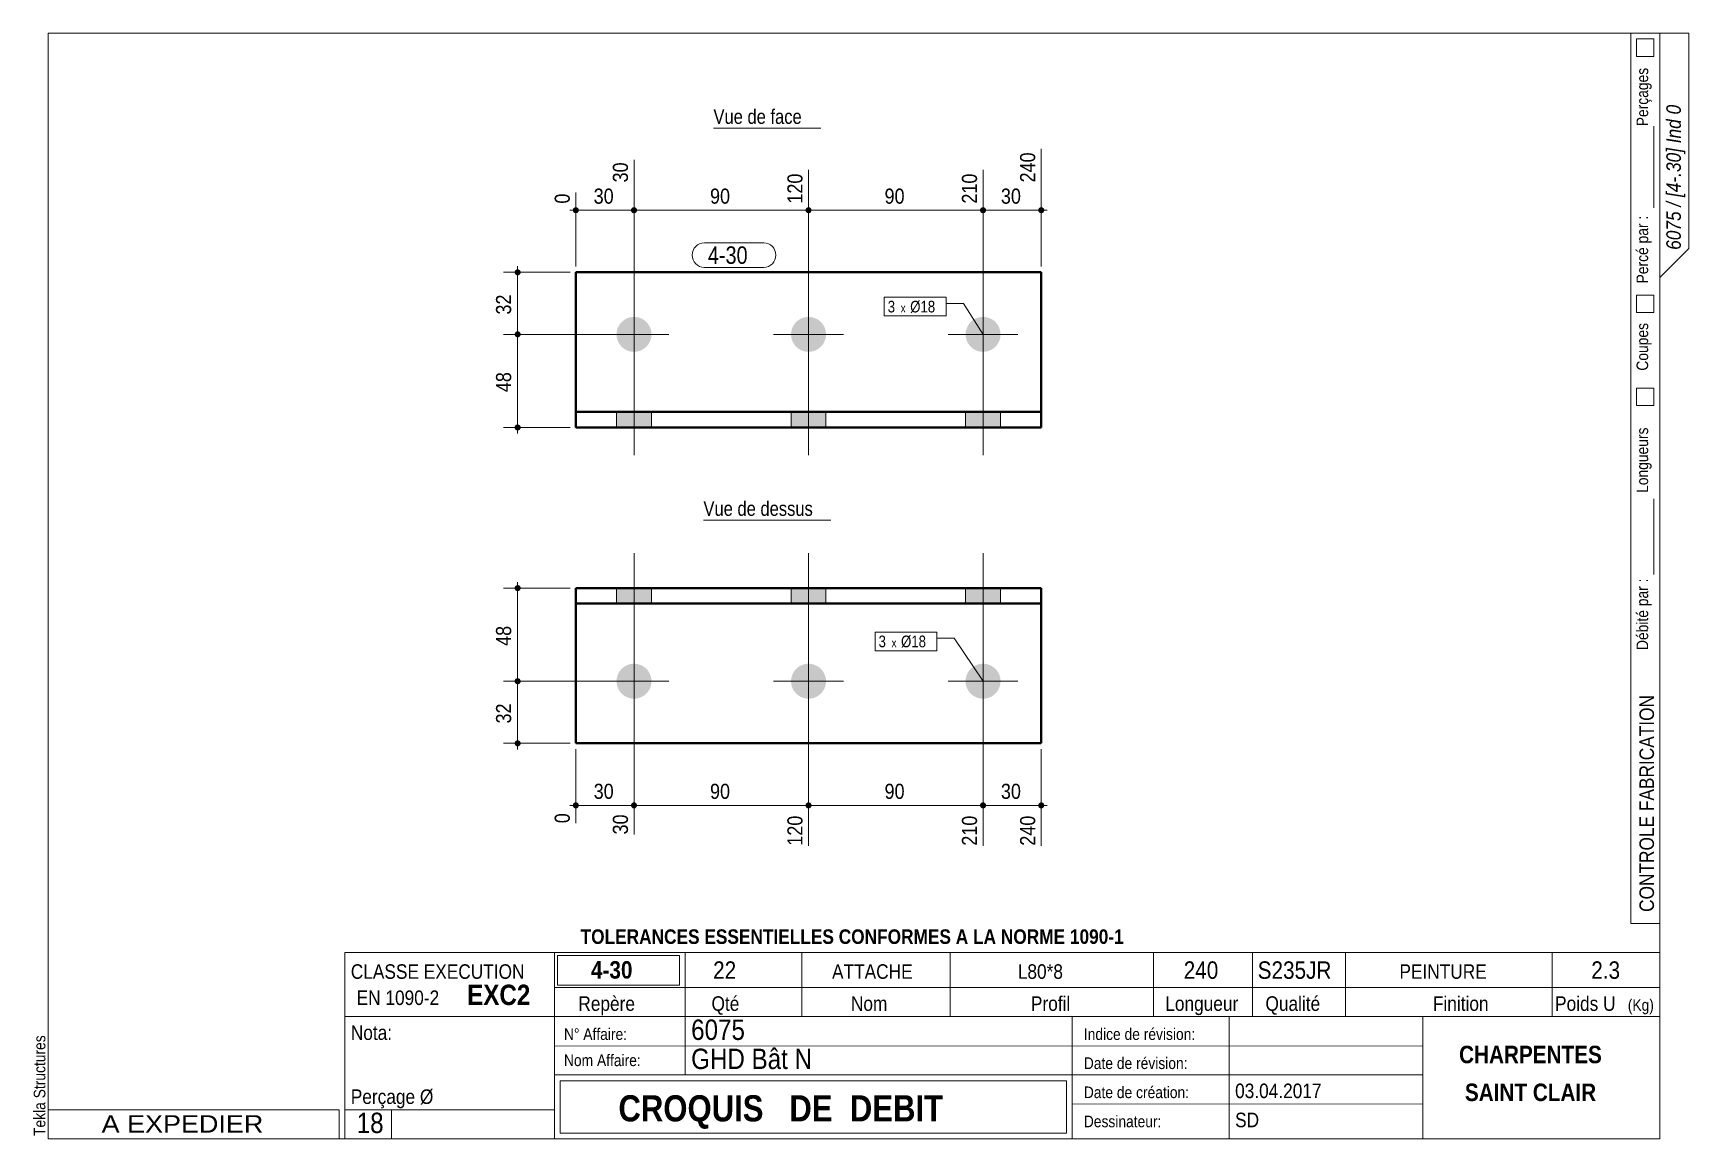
# Model space of a CAD drawing. Header units: millimetres. Extents: x 2 to 287, y 5 to 195.
import ezdxf

# ---------------------------------------------------------------- set-up
doc = ezdxf.new("R2010")
doc.units = ezdxf.units.MM
for name, color, linetype, lineweight in [('Autre type objet', 1, 'Continuous', 0), ('Boulon', 7, 'Continuous', 0), ('Cotation', 7, 'Continuous', 0), ('Désignation boulon', 3, 'Continuous', 0), ('Feuille dessin', 5, 'Continuous', 0), ('Piece', 2, 'Continuous', 0), ('Repère pièce', 3, 'Continuous', 0)]:
    doc.layers.add(name, color=color, linetype=linetype, lineweight=lineweight)
doc.styles.add('ARIAL', font='ARIAL.TTF')
doc.styles.add('ARIAL_BOLD', font='ARIALBD.TTF')
doc.styles.add('ARIAL_ITALIC', font='ARIALI.TTF')
doc.styles.add('ARIAL_NARROW', font='ARIAL.TTF')
doc.styles.add('COMIC_SANS_MS', font='COMIC.TTF')

# ---------------------------------------------------------------- blocks, each defined once
blk = doc.blocks.new('*A1')
at = {"layer": 'Boulon'}
for points in [[(102.68, 127.24), (102.68, 129.9), (108.68, 129.9), (108.68, 127.24)], [(132.68, 127.24), (132.68, 129.9), (138.68, 129.9), (138.68, 127.24)], [(162.68, 127.24), (162.68, 129.9), (168.68, 129.9), (168.68, 127.24)]]:
    blk.add_hatch(color=256, dxfattribs=at).paths.add_polyline_path(points, flags=17)
at = {"layer": 'Boulon', "linetype": 'Continuous', "lineweight": 0}
for p, q in [((105.68, 122.48), (105.68, 139.15)), ((135.68, 122.48), (135.68, 139.15)), ((165.68, 122.48), (165.68, 139.15)), ((102.68, 129.9), (102.68, 127.24)), ((108.68, 129.9), (108.68, 127.24)), ((132.68, 129.9), (132.68, 127.24)), ((138.68, 129.9), (138.68, 127.24)), ((162.68, 129.9), (162.68, 127.24)), ((168.68, 129.9), (168.68, 127.24))]:
    blk.add_line(p, q, dxfattribs=at)
blk = doc.blocks.new('*A2')
at = {"layer": 'Boulon'}
for points in [[(105.75, 146.24), (105.83, 146.23), (105.9, 146.23), (105.97, 146.22), (106.05, 146.21), (106.12, 146.2), (106.19, 146.19), (106.27, 146.18), (106.34, 146.16), (106.41, 146.15), (106.48, 146.13), (106.55, 146.11), (106.62, 146.09), (106.69, 146.06), (106.76, 146.04), (106.83, 146.01), (106.9, 145.98), (106.96, 145.95), (107.03, 145.92), (107.09, 145.88), (107.16, 145.85), (107.22, 145.81), (107.28, 145.77), (107.35, 145.73), (107.41, 145.69), (107.47, 145.65), (107.53, 145.6), (107.58, 145.56), (107.64, 145.51), (107.69, 145.46), (107.75, 145.41), (107.8, 145.36), (107.85, 145.31), (107.9, 145.25), (107.95, 145.2), (108, 145.14), (108.05, 145.08), (108.09, 145.02), (108.13, 144.96), (108.17, 144.9), (108.21, 144.84), (108.25, 144.78), (108.29, 144.72), (108.33, 144.65), (108.36, 144.59), (108.39, 144.52), (108.42, 144.45), (108.45, 144.39), (108.48, 144.32), (108.5, 144.25), (108.53, 144.18), (108.55, 144.11), (108.57, 144.04), (108.59, 143.97), (108.61, 143.89), (108.62, 143.82), (108.64, 143.75), (108.65, 143.68), (108.66, 143.6), (108.67, 143.53), (108.67, 143.46), (108.68, 143.38), (108.68, 143.31), (108.68, 143.24), (108.68, 143.16), (108.68, 143.09), (108.67, 143.02), (108.67, 142.94), (108.66, 142.87), (108.65, 142.8), (108.64, 142.72), (108.62, 142.65), (108.61, 142.58), (108.59, 142.51), (108.57, 142.44), (108.55, 142.37), (108.53, 142.3), (108.5, 142.23), (108.48, 142.16), (108.45, 142.09), (108.42, 142.02), (108.39, 141.95), (108.36, 141.89), (108.33, 141.82), (108.29, 141.76), (108.25, 141.69), (108.21, 141.63), (108.17, 141.57), (108.13, 141.51), (108.09, 141.45), (108.05, 141.39), (108, 141.33), (107.95, 141.28), (107.9, 141.22), (107.85, 141.17), (107.8, 141.12), (107.75, 141.06), (107.69, 141.01), (107.64, 140.97), (107.58, 140.92), (107.53, 140.87), (107.47, 140.83), (107.41, 140.78), (107.35, 140.74), (107.28, 140.7), (107.22, 140.66), (107.16, 140.63), (107.09, 140.59), (107.03, 140.56), (106.96, 140.53), (106.9, 140.49), (106.83, 140.47), (106.76, 140.44), (106.69, 140.41), (106.62, 140.39), (106.55, 140.37), (106.48, 140.35), (106.41, 140.33), (106.34, 140.31), (106.27, 140.29), (106.19, 140.28), (106.12, 140.27), (106.05, 140.26), (105.97, 140.25), (105.9, 140.25), (105.83, 140.24), (105.75, 140.24), (105.68, 140.24), (105.61, 140.24), (105.53, 140.24), (105.46, 140.25), (105.39, 140.25), (105.31, 140.26), (105.24, 140.27), (105.17, 140.28), (105.09, 140.29), (105.02, 140.31), (104.95, 140.33), (104.88, 140.35), (104.81, 140.37), (104.74, 140.39), (104.67, 140.41), (104.6, 140.44), (104.53, 140.47), (104.46, 140.49), (104.4, 140.53), (104.33, 140.56), (104.27, 140.59), (104.2, 140.63), (104.14, 140.66), (104.08, 140.7), (104.01, 140.74), (103.95, 140.78), (103.89, 140.83), (103.83, 140.87), (103.78, 140.92), (103.72, 140.97), (103.67, 141.01), (103.61, 141.06), (103.56, 141.12), (103.51, 141.17), (103.46, 141.22), (103.41, 141.28), (103.36, 141.33), (103.31, 141.39), (103.27, 141.45), (103.23, 141.51), (103.19, 141.57), (103.15, 141.63), (103.11, 141.69), (103.07, 141.76), (103.03, 141.82), (103, 141.89), (102.97, 141.95), (102.94, 142.02), (102.91, 142.09), (102.88, 142.16), (102.86, 142.23), (102.83, 142.3), (102.81, 142.37), (102.79, 142.44), (102.77, 142.51), (102.75, 142.58), (102.74, 142.65), (102.72, 142.72), (102.71, 142.8), (102.7, 142.87), (102.69, 142.94), (102.69, 143.02), (102.68, 143.09), (102.68, 143.16), (102.68, 143.24), (102.68, 143.31), (102.68, 143.38), (102.69, 143.46), (102.69, 143.53), (102.7, 143.6), (102.71, 143.68), (102.72, 143.75), (102.74, 143.82), (102.75, 143.89), (102.77, 143.97), (102.79, 144.04), (102.81, 144.11), (102.83, 144.18), (102.86, 144.25), (102.88, 144.32), (102.91, 144.39), (102.94, 144.45), (102.97, 144.52), (103, 144.59), (103.03, 144.65), (103.07, 144.72), (103.11, 144.78), (103.15, 144.84), (103.19, 144.9), (103.23, 144.96), (103.27, 145.02), (103.31, 145.08), (103.36, 145.14), (103.41, 145.2), (103.46, 145.25), (103.51, 145.31), (103.56, 145.36), (103.61, 145.41), (103.67, 145.46), (103.72, 145.51), (103.78, 145.56), (103.83, 145.6), (103.89, 145.65), (103.95, 145.69), (104.01, 145.73), (104.08, 145.77), (104.14, 145.81), (104.2, 145.85), (104.27, 145.88), (104.33, 145.92), (104.4, 145.95), (104.46, 145.98), (104.53, 146.01), (104.6, 146.04), (104.67, 146.06), (104.74, 146.09), (104.81, 146.11), (104.88, 146.13), (104.95, 146.15), (105.02, 146.16), (105.09, 146.18), (105.17, 146.19), (105.24, 146.2), (105.31, 146.21), (105.39, 146.22), (105.46, 146.23), (105.53, 146.23), (105.61, 146.24), (105.68, 146.24)], [(135.75, 146.24), (135.83, 146.23), (135.9, 146.23), (135.97, 146.22), (136.05, 146.21), (136.12, 146.2), (136.19, 146.19), (136.27, 146.18), (136.34, 146.16), (136.41, 146.15), (136.48, 146.13), (136.55, 146.11), (136.62, 146.09), (136.69, 146.06), (136.76, 146.04), (136.83, 146.01), (136.9, 145.98), (136.96, 145.95), (137.03, 145.92), (137.09, 145.88), (137.16, 145.85), (137.22, 145.81), (137.28, 145.77), (137.35, 145.73), (137.41, 145.69), (137.47, 145.65), (137.53, 145.6), (137.58, 145.56), (137.64, 145.51), (137.69, 145.46), (137.75, 145.41), (137.8, 145.36), (137.85, 145.31), (137.9, 145.25), (137.95, 145.2), (138, 145.14), (138.05, 145.08), (138.09, 145.02), (138.13, 144.96), (138.17, 144.9), (138.21, 144.84), (138.25, 144.78), (138.29, 144.72), (138.33, 144.65), (138.36, 144.59), (138.39, 144.52), (138.42, 144.45), (138.45, 144.39), (138.48, 144.32), (138.5, 144.25), (138.53, 144.18), (138.55, 144.11), (138.57, 144.04), (138.59, 143.97), (138.61, 143.89), (138.62, 143.82), (138.64, 143.75), (138.65, 143.68), (138.66, 143.6), (138.67, 143.53), (138.67, 143.46), (138.68, 143.38), (138.68, 143.31), (138.68, 143.24), (138.68, 143.16), (138.68, 143.09), (138.67, 143.02), (138.67, 142.94), (138.66, 142.87), (138.65, 142.8), (138.64, 142.72), (138.62, 142.65), (138.61, 142.58), (138.59, 142.51), (138.57, 142.44), (138.55, 142.37), (138.53, 142.3), (138.5, 142.23), (138.48, 142.16), (138.45, 142.09), (138.42, 142.02), (138.39, 141.95), (138.36, 141.89), (138.33, 141.82), (138.29, 141.76), (138.25, 141.69), (138.21, 141.63), (138.17, 141.57), (138.13, 141.51), (138.09, 141.45), (138.05, 141.39), (138, 141.33), (137.95, 141.28), (137.9, 141.22), (137.85, 141.17), (137.8, 141.12), (137.75, 141.06), (137.69, 141.01), (137.64, 140.97), (137.58, 140.92), (137.53, 140.87), (137.47, 140.83), (137.41, 140.78), (137.35, 140.74), (137.28, 140.7), (137.22, 140.66), (137.16, 140.63), (137.09, 140.59), (137.03, 140.56), (136.96, 140.53), (136.9, 140.49), (136.83, 140.47), (136.76, 140.44), (136.69, 140.41), (136.62, 140.39), (136.55, 140.37), (136.48, 140.35), (136.41, 140.33), (136.34, 140.31), (136.27, 140.29), (136.19, 140.28), (136.12, 140.27), (136.05, 140.26), (135.97, 140.25), (135.9, 140.25), (135.83, 140.24), (135.75, 140.24), (135.68, 140.24), (135.61, 140.24), (135.53, 140.24), (135.46, 140.25), (135.39, 140.25), (135.31, 140.26), (135.24, 140.27), (135.17, 140.28), (135.09, 140.29), (135.02, 140.31), (134.95, 140.33), (134.88, 140.35), (134.81, 140.37), (134.74, 140.39), (134.67, 140.41), (134.6, 140.44), (134.53, 140.47), (134.46, 140.49), (134.4, 140.53), (134.33, 140.56), (134.27, 140.59), (134.2, 140.63), (134.14, 140.66), (134.08, 140.7), (134.01, 140.74), (133.95, 140.78), (133.89, 140.83), (133.83, 140.87), (133.78, 140.92), (133.72, 140.97), (133.67, 141.01), (133.61, 141.06), (133.56, 141.12), (133.51, 141.17), (133.46, 141.22), (133.41, 141.28), (133.36, 141.33), (133.31, 141.39), (133.27, 141.45), (133.23, 141.51), (133.19, 141.57), (133.15, 141.63), (133.11, 141.69), (133.07, 141.76), (133.03, 141.82), (133, 141.89), (132.97, 141.95), (132.94, 142.02), (132.91, 142.09), (132.88, 142.16), (132.86, 142.23), (132.83, 142.3), (132.81, 142.37), (132.79, 142.44), (132.77, 142.51), (132.75, 142.58), (132.74, 142.65), (132.72, 142.72), (132.71, 142.8), (132.7, 142.87), (132.69, 142.94), (132.69, 143.02), (132.68, 143.09), (132.68, 143.16), (132.68, 143.24), (132.68, 143.31), (132.68, 143.38), (132.69, 143.46), (132.69, 143.53), (132.7, 143.6), (132.71, 143.68), (132.72, 143.75), (132.74, 143.82), (132.75, 143.89), (132.77, 143.97), (132.79, 144.04), (132.81, 144.11), (132.83, 144.18), (132.86, 144.25), (132.88, 144.32), (132.91, 144.39), (132.94, 144.45), (132.97, 144.52), (133, 144.59), (133.03, 144.65), (133.07, 144.72), (133.11, 144.78), (133.15, 144.84), (133.19, 144.9), (133.23, 144.96), (133.27, 145.02), (133.31, 145.08), (133.36, 145.14), (133.41, 145.2), (133.46, 145.25), (133.51, 145.31), (133.56, 145.36), (133.61, 145.41), (133.67, 145.46), (133.72, 145.51), (133.78, 145.56), (133.83, 145.6), (133.89, 145.65), (133.95, 145.69), (134.01, 145.73), (134.08, 145.77), (134.14, 145.81), (134.2, 145.85), (134.27, 145.88), (134.33, 145.92), (134.4, 145.95), (134.46, 145.98), (134.53, 146.01), (134.6, 146.04), (134.67, 146.06), (134.74, 146.09), (134.81, 146.11), (134.88, 146.13), (134.95, 146.15), (135.02, 146.16), (135.09, 146.18), (135.17, 146.19), (135.24, 146.2), (135.31, 146.21), (135.39, 146.22), (135.46, 146.23), (135.53, 146.23), (135.61, 146.24), (135.68, 146.24)], [(165.75, 146.24), (165.83, 146.23), (165.9, 146.23), (165.97, 146.22), (166.05, 146.21), (166.12, 146.2), (166.19, 146.19), (166.27, 146.18), (166.34, 146.16), (166.41, 146.15), (166.48, 146.13), (166.55, 146.11), (166.62, 146.09), (166.69, 146.06), (166.76, 146.04), (166.83, 146.01), (166.9, 145.98), (166.96, 145.95), (167.03, 145.92), (167.09, 145.88), (167.16, 145.85), (167.22, 145.81), (167.28, 145.77), (167.35, 145.73), (167.41, 145.69), (167.47, 145.65), (167.53, 145.6), (167.58, 145.56), (167.64, 145.51), (167.69, 145.46), (167.75, 145.41), (167.8, 145.36), (167.85, 145.31), (167.9, 145.25), (167.95, 145.2), (168, 145.14), (168.05, 145.08), (168.09, 145.02), (168.13, 144.96), (168.17, 144.9), (168.21, 144.84), (168.25, 144.78), (168.29, 144.72), (168.33, 144.65), (168.36, 144.59), (168.39, 144.52), (168.42, 144.45), (168.45, 144.39), (168.48, 144.32), (168.5, 144.25), (168.53, 144.18), (168.55, 144.11), (168.57, 144.04), (168.59, 143.97), (168.61, 143.89), (168.62, 143.82), (168.64, 143.75), (168.65, 143.68), (168.66, 143.6), (168.67, 143.53), (168.67, 143.46), (168.68, 143.38), (168.68, 143.31), (168.68, 143.24), (168.68, 143.16), (168.68, 143.09), (168.67, 143.02), (168.67, 142.94), (168.66, 142.87), (168.65, 142.8), (168.64, 142.72), (168.62, 142.65), (168.61, 142.58), (168.59, 142.51), (168.57, 142.44), (168.55, 142.37), (168.53, 142.3), (168.5, 142.23), (168.48, 142.16), (168.45, 142.09), (168.42, 142.02), (168.39, 141.95), (168.36, 141.89), (168.33, 141.82), (168.29, 141.76), (168.25, 141.69), (168.21, 141.63), (168.17, 141.57), (168.13, 141.51), (168.09, 141.45), (168.05, 141.39), (168, 141.33), (167.95, 141.28), (167.9, 141.22), (167.85, 141.17), (167.8, 141.12), (167.75, 141.06), (167.69, 141.01), (167.64, 140.97), (167.58, 140.92), (167.53, 140.87), (167.47, 140.83), (167.41, 140.78), (167.35, 140.74), (167.28, 140.7), (167.22, 140.66), (167.16, 140.63), (167.09, 140.59), (167.03, 140.56), (166.96, 140.53), (166.9, 140.49), (166.83, 140.47), (166.76, 140.44), (166.69, 140.41), (166.62, 140.39), (166.55, 140.37), (166.48, 140.35), (166.41, 140.33), (166.34, 140.31), (166.27, 140.29), (166.19, 140.28), (166.12, 140.27), (166.05, 140.26), (165.97, 140.25), (165.9, 140.25), (165.83, 140.24), (165.75, 140.24), (165.68, 140.24), (165.61, 140.24), (165.53, 140.24), (165.46, 140.25), (165.39, 140.25), (165.31, 140.26), (165.24, 140.27), (165.17, 140.28), (165.09, 140.29), (165.02, 140.31), (164.95, 140.33), (164.88, 140.35), (164.81, 140.37), (164.74, 140.39), (164.67, 140.41), (164.6, 140.44), (164.53, 140.47), (164.46, 140.49), (164.4, 140.53), (164.33, 140.56), (164.27, 140.59), (164.2, 140.63), (164.14, 140.66), (164.08, 140.7), (164.01, 140.74), (163.95, 140.78), (163.89, 140.83), (163.83, 140.87), (163.78, 140.92), (163.72, 140.97), (163.67, 141.01), (163.61, 141.06), (163.56, 141.12), (163.51, 141.17), (163.46, 141.22), (163.41, 141.28), (163.36, 141.33), (163.31, 141.39), (163.27, 141.45), (163.23, 141.51), (163.19, 141.57), (163.15, 141.63), (163.11, 141.69), (163.07, 141.76), (163.03, 141.82), (163, 141.89), (162.97, 141.95), (162.94, 142.02), (162.91, 142.09), (162.88, 142.16), (162.86, 142.23), (162.83, 142.3), (162.81, 142.37), (162.79, 142.44), (162.77, 142.51), (162.75, 142.58), (162.74, 142.65), (162.72, 142.72), (162.71, 142.8), (162.7, 142.87), (162.69, 142.94), (162.69, 143.02), (162.68, 143.09), (162.68, 143.16), (162.68, 143.24), (162.68, 143.31), (162.68, 143.38), (162.69, 143.46), (162.69, 143.53), (162.7, 143.6), (162.71, 143.68), (162.72, 143.75), (162.74, 143.82), (162.75, 143.89), (162.77, 143.97), (162.79, 144.04), (162.81, 144.11), (162.83, 144.18), (162.86, 144.25), (162.88, 144.32), (162.91, 144.39), (162.94, 144.45), (162.97, 144.52), (163, 144.59), (163.03, 144.65), (163.07, 144.72), (163.11, 144.78), (163.15, 144.84), (163.19, 144.9), (163.23, 144.96), (163.27, 145.02), (163.31, 145.08), (163.36, 145.14), (163.41, 145.2), (163.46, 145.25), (163.51, 145.31), (163.56, 145.36), (163.61, 145.41), (163.67, 145.46), (163.72, 145.51), (163.78, 145.56), (163.83, 145.6), (163.89, 145.65), (163.95, 145.69), (164.01, 145.73), (164.08, 145.77), (164.14, 145.81), (164.2, 145.85), (164.27, 145.88), (164.33, 145.92), (164.4, 145.95), (164.46, 145.98), (164.53, 146.01), (164.6, 146.04), (164.67, 146.06), (164.74, 146.09), (164.81, 146.11), (164.88, 146.13), (164.95, 146.15), (165.02, 146.16), (165.09, 146.18), (165.17, 146.19), (165.24, 146.2), (165.31, 146.21), (165.39, 146.22), (165.46, 146.23), (165.53, 146.23), (165.61, 146.24), (165.68, 146.24)]]:
    blk.add_hatch(color=256, dxfattribs=at).paths.add_polyline_path(points, flags=17)
at = {"layer": 'Boulon', "linetype": 'Continuous', "lineweight": 0}
for p, q in [((105.68, 137.24), (105.68, 149.24)), ((135.68, 137.24), (135.68, 149.24)), ((165.68, 137.24), (165.68, 149.24)), ((111.68, 143.24), (99.68, 143.24)), ((141.68, 143.24), (129.68, 143.24)), ((171.68, 143.24), (159.68, 143.24))]:
    blk.add_line(p, q, dxfattribs=at)
blk = doc.blocks.new('*A3')
at = {"layer": 'Piece', "color": 2, "linetype": 'Continuous', "lineweight": 40}
for p, q in [((95.68, 127.236667), (95.68, 153.903333)), ((95.68, 153.903333), (175.68, 153.903333)), ((175.68, 153.903333), (175.68, 127.236667)), ((175.68, 129.903333), (95.68, 129.903333)), ((175.68, 127.236667), (95.68, 127.236667))]:
    blk.add_line(p, q, dxfattribs=at)
blk = doc.blocks.new('*A4')
at = {"layer": 'Boulon'}
for points in [[(105.75, 86.64), (105.83, 86.63), (105.9, 86.63), (105.97, 86.62), (106.05, 86.62), (106.12, 86.61), (106.19, 86.59), (106.27, 86.58), (106.34, 86.57), (106.41, 86.55), (106.48, 86.53), (106.55, 86.51), (106.62, 86.49), (106.69, 86.46), (106.76, 86.44), (106.83, 86.41), (106.9, 86.38), (106.96, 86.35), (107.03, 86.32), (107.09, 86.28), (107.16, 86.25), (107.22, 86.21), (107.28, 86.17), (107.35, 86.13), (107.41, 86.09), (107.47, 86.05), (107.53, 86), (107.58, 85.96), (107.64, 85.91), (107.69, 85.86), (107.75, 85.81), (107.8, 85.76), (107.85, 85.71), (107.9, 85.65), (107.95, 85.6), (108, 85.54), (108.05, 85.48), (108.09, 85.43), (108.13, 85.37), (108.17, 85.31), (108.21, 85.24), (108.25, 85.18), (108.29, 85.12), (108.33, 85.05), (108.36, 84.99), (108.39, 84.92), (108.42, 84.85), (108.45, 84.79), (108.48, 84.72), (108.5, 84.65), (108.53, 84.58), (108.55, 84.51), (108.57, 84.44), (108.59, 84.37), (108.61, 84.3), (108.62, 84.22), (108.64, 84.15), (108.65, 84.08), (108.66, 84.01), (108.67, 83.93), (108.67, 83.86), (108.68, 83.79), (108.68, 83.71), (108.68, 83.64), (108.68, 83.56), (108.68, 83.49), (108.67, 83.42), (108.67, 83.34), (108.66, 83.27), (108.65, 83.2), (108.64, 83.13), (108.62, 83.05), (108.61, 82.98), (108.59, 82.91), (108.57, 82.84), (108.55, 82.77), (108.53, 82.7), (108.5, 82.63), (108.48, 82.56), (108.45, 82.49), (108.42, 82.42), (108.39, 82.36), (108.36, 82.29), (108.33, 82.22), (108.29, 82.16), (108.25, 82.1), (108.21, 82.03), (108.17, 81.97), (108.13, 81.91), (108.09, 81.85), (108.05, 81.79), (108, 81.74), (107.95, 81.68), (107.9, 81.62), (107.85, 81.57), (107.8, 81.52), (107.75, 81.47), (107.69, 81.42), (107.64, 81.37), (107.58, 81.32), (107.53, 81.27), (107.47, 81.23), (107.41, 81.19), (107.35, 81.14), (107.28, 81.1), (107.22, 81.07), (107.16, 81.03), (107.09, 80.99), (107.03, 80.96), (106.96, 80.93), (106.9, 80.9), (106.83, 80.87), (106.76, 80.84), (106.69, 80.81), (106.62, 80.79), (106.55, 80.77), (106.48, 80.75), (106.41, 80.73), (106.34, 80.71), (106.27, 80.7), (106.19, 80.68), (106.12, 80.67), (106.05, 80.66), (105.97, 80.65), (105.9, 80.65), (105.83, 80.64), (105.75, 80.64), (105.68, 80.64), (105.61, 80.64), (105.53, 80.64), (105.46, 80.65), (105.39, 80.65), (105.31, 80.66), (105.24, 80.67), (105.17, 80.68), (105.09, 80.7), (105.02, 80.71), (104.95, 80.73), (104.88, 80.75), (104.81, 80.77), (104.74, 80.79), (104.67, 80.81), (104.6, 80.84), (104.53, 80.87), (104.46, 80.9), (104.4, 80.93), (104.33, 80.96), (104.27, 80.99), (104.2, 81.03), (104.14, 81.07), (104.08, 81.1), (104.01, 81.14), (103.95, 81.19), (103.89, 81.23), (103.83, 81.27), (103.78, 81.32), (103.72, 81.37), (103.67, 81.42), (103.61, 81.47), (103.56, 81.52), (103.51, 81.57), (103.46, 81.62), (103.41, 81.68), (103.36, 81.74), (103.31, 81.79), (103.27, 81.85), (103.23, 81.91), (103.19, 81.97), (103.15, 82.03), (103.11, 82.1), (103.07, 82.16), (103.03, 82.22), (103, 82.29), (102.97, 82.36), (102.94, 82.42), (102.91, 82.49), (102.88, 82.56), (102.86, 82.63), (102.83, 82.7), (102.81, 82.77), (102.79, 82.84), (102.77, 82.91), (102.75, 82.98), (102.74, 83.05), (102.72, 83.13), (102.71, 83.2), (102.7, 83.27), (102.69, 83.34), (102.69, 83.42), (102.68, 83.49), (102.68, 83.56), (102.68, 83.64), (102.68, 83.71), (102.68, 83.79), (102.69, 83.86), (102.69, 83.93), (102.7, 84.01), (102.71, 84.08), (102.72, 84.15), (102.74, 84.22), (102.75, 84.3), (102.77, 84.37), (102.79, 84.44), (102.81, 84.51), (102.83, 84.58), (102.86, 84.65), (102.88, 84.72), (102.91, 84.79), (102.94, 84.85), (102.97, 84.92), (103, 84.99), (103.03, 85.05), (103.07, 85.12), (103.11, 85.18), (103.15, 85.24), (103.19, 85.31), (103.23, 85.37), (103.27, 85.43), (103.31, 85.48), (103.36, 85.54), (103.41, 85.6), (103.46, 85.65), (103.51, 85.71), (103.56, 85.76), (103.61, 85.81), (103.67, 85.86), (103.72, 85.91), (103.78, 85.96), (103.83, 86), (103.89, 86.05), (103.95, 86.09), (104.01, 86.13), (104.08, 86.17), (104.14, 86.21), (104.2, 86.25), (104.27, 86.28), (104.33, 86.32), (104.4, 86.35), (104.46, 86.38), (104.53, 86.41), (104.6, 86.44), (104.67, 86.46), (104.74, 86.49), (104.81, 86.51), (104.88, 86.53), (104.95, 86.55), (105.02, 86.57), (105.09, 86.58), (105.17, 86.59), (105.24, 86.61), (105.31, 86.62), (105.39, 86.62), (105.46, 86.63), (105.53, 86.63), (105.61, 86.64), (105.68, 86.64)], [(135.75, 86.64), (135.83, 86.63), (135.9, 86.63), (135.97, 86.62), (136.05, 86.62), (136.12, 86.61), (136.19, 86.59), (136.27, 86.58), (136.34, 86.57), (136.41, 86.55), (136.48, 86.53), (136.55, 86.51), (136.62, 86.49), (136.69, 86.46), (136.76, 86.44), (136.83, 86.41), (136.9, 86.38), (136.96, 86.35), (137.03, 86.32), (137.09, 86.28), (137.16, 86.25), (137.22, 86.21), (137.28, 86.17), (137.35, 86.13), (137.41, 86.09), (137.47, 86.05), (137.53, 86), (137.58, 85.96), (137.64, 85.91), (137.69, 85.86), (137.75, 85.81), (137.8, 85.76), (137.85, 85.71), (137.9, 85.65), (137.95, 85.6), (138, 85.54), (138.05, 85.48), (138.09, 85.43), (138.13, 85.37), (138.17, 85.31), (138.21, 85.24), (138.25, 85.18), (138.29, 85.12), (138.33, 85.05), (138.36, 84.99), (138.39, 84.92), (138.42, 84.85), (138.45, 84.79), (138.48, 84.72), (138.5, 84.65), (138.53, 84.58), (138.55, 84.51), (138.57, 84.44), (138.59, 84.37), (138.61, 84.3), (138.62, 84.22), (138.64, 84.15), (138.65, 84.08), (138.66, 84.01), (138.67, 83.93), (138.67, 83.86), (138.68, 83.79), (138.68, 83.71), (138.68, 83.64), (138.68, 83.56), (138.68, 83.49), (138.67, 83.42), (138.67, 83.34), (138.66, 83.27), (138.65, 83.2), (138.64, 83.13), (138.62, 83.05), (138.61, 82.98), (138.59, 82.91), (138.57, 82.84), (138.55, 82.77), (138.53, 82.7), (138.5, 82.63), (138.48, 82.56), (138.45, 82.49), (138.42, 82.42), (138.39, 82.36), (138.36, 82.29), (138.33, 82.22), (138.29, 82.16), (138.25, 82.1), (138.21, 82.03), (138.17, 81.97), (138.13, 81.91), (138.09, 81.85), (138.05, 81.79), (138, 81.74), (137.95, 81.68), (137.9, 81.62), (137.85, 81.57), (137.8, 81.52), (137.75, 81.47), (137.69, 81.42), (137.64, 81.37), (137.58, 81.32), (137.53, 81.27), (137.47, 81.23), (137.41, 81.19), (137.35, 81.14), (137.28, 81.1), (137.22, 81.07), (137.16, 81.03), (137.09, 80.99), (137.03, 80.96), (136.96, 80.93), (136.9, 80.9), (136.83, 80.87), (136.76, 80.84), (136.69, 80.81), (136.62, 80.79), (136.55, 80.77), (136.48, 80.75), (136.41, 80.73), (136.34, 80.71), (136.27, 80.7), (136.19, 80.68), (136.12, 80.67), (136.05, 80.66), (135.97, 80.65), (135.9, 80.65), (135.83, 80.64), (135.75, 80.64), (135.68, 80.64), (135.61, 80.64), (135.53, 80.64), (135.46, 80.65), (135.39, 80.65), (135.31, 80.66), (135.24, 80.67), (135.17, 80.68), (135.09, 80.7), (135.02, 80.71), (134.95, 80.73), (134.88, 80.75), (134.81, 80.77), (134.74, 80.79), (134.67, 80.81), (134.6, 80.84), (134.53, 80.87), (134.46, 80.9), (134.4, 80.93), (134.33, 80.96), (134.27, 80.99), (134.2, 81.03), (134.14, 81.07), (134.08, 81.1), (134.01, 81.14), (133.95, 81.19), (133.89, 81.23), (133.83, 81.27), (133.78, 81.32), (133.72, 81.37), (133.67, 81.42), (133.61, 81.47), (133.56, 81.52), (133.51, 81.57), (133.46, 81.62), (133.41, 81.68), (133.36, 81.74), (133.31, 81.79), (133.27, 81.85), (133.23, 81.91), (133.19, 81.97), (133.15, 82.03), (133.11, 82.1), (133.07, 82.16), (133.03, 82.22), (133, 82.29), (132.97, 82.36), (132.94, 82.42), (132.91, 82.49), (132.88, 82.56), (132.86, 82.63), (132.83, 82.7), (132.81, 82.77), (132.79, 82.84), (132.77, 82.91), (132.75, 82.98), (132.74, 83.05), (132.72, 83.13), (132.71, 83.2), (132.7, 83.27), (132.69, 83.34), (132.69, 83.42), (132.68, 83.49), (132.68, 83.56), (132.68, 83.64), (132.68, 83.71), (132.68, 83.79), (132.69, 83.86), (132.69, 83.93), (132.7, 84.01), (132.71, 84.08), (132.72, 84.15), (132.74, 84.22), (132.75, 84.3), (132.77, 84.37), (132.79, 84.44), (132.81, 84.51), (132.83, 84.58), (132.86, 84.65), (132.88, 84.72), (132.91, 84.79), (132.94, 84.85), (132.97, 84.92), (133, 84.99), (133.03, 85.05), (133.07, 85.12), (133.11, 85.18), (133.15, 85.24), (133.19, 85.31), (133.23, 85.37), (133.27, 85.43), (133.31, 85.48), (133.36, 85.54), (133.41, 85.6), (133.46, 85.65), (133.51, 85.71), (133.56, 85.76), (133.61, 85.81), (133.67, 85.86), (133.72, 85.91), (133.78, 85.96), (133.83, 86), (133.89, 86.05), (133.95, 86.09), (134.01, 86.13), (134.08, 86.17), (134.14, 86.21), (134.2, 86.25), (134.27, 86.28), (134.33, 86.32), (134.4, 86.35), (134.46, 86.38), (134.53, 86.41), (134.6, 86.44), (134.67, 86.46), (134.74, 86.49), (134.81, 86.51), (134.88, 86.53), (134.95, 86.55), (135.02, 86.57), (135.09, 86.58), (135.17, 86.59), (135.24, 86.61), (135.31, 86.62), (135.39, 86.62), (135.46, 86.63), (135.53, 86.63), (135.61, 86.64), (135.68, 86.64)], [(165.75, 86.64), (165.83, 86.63), (165.9, 86.63), (165.97, 86.62), (166.05, 86.62), (166.12, 86.61), (166.19, 86.59), (166.27, 86.58), (166.34, 86.57), (166.41, 86.55), (166.48, 86.53), (166.55, 86.51), (166.62, 86.49), (166.69, 86.46), (166.76, 86.44), (166.83, 86.41), (166.9, 86.38), (166.96, 86.35), (167.03, 86.32), (167.09, 86.28), (167.16, 86.25), (167.22, 86.21), (167.28, 86.17), (167.35, 86.13), (167.41, 86.09), (167.47, 86.05), (167.53, 86), (167.58, 85.96), (167.64, 85.91), (167.69, 85.86), (167.75, 85.81), (167.8, 85.76), (167.85, 85.71), (167.9, 85.65), (167.95, 85.6), (168, 85.54), (168.05, 85.48), (168.09, 85.43), (168.13, 85.37), (168.17, 85.31), (168.21, 85.24), (168.25, 85.18), (168.29, 85.12), (168.33, 85.05), (168.36, 84.99), (168.39, 84.92), (168.42, 84.85), (168.45, 84.79), (168.48, 84.72), (168.5, 84.65), (168.53, 84.58), (168.55, 84.51), (168.57, 84.44), (168.59, 84.37), (168.61, 84.3), (168.62, 84.22), (168.64, 84.15), (168.65, 84.08), (168.66, 84.01), (168.67, 83.93), (168.67, 83.86), (168.68, 83.79), (168.68, 83.71), (168.68, 83.64), (168.68, 83.56), (168.68, 83.49), (168.67, 83.42), (168.67, 83.34), (168.66, 83.27), (168.65, 83.2), (168.64, 83.13), (168.62, 83.05), (168.61, 82.98), (168.59, 82.91), (168.57, 82.84), (168.55, 82.77), (168.53, 82.7), (168.5, 82.63), (168.48, 82.56), (168.45, 82.49), (168.42, 82.42), (168.39, 82.36), (168.36, 82.29), (168.33, 82.22), (168.29, 82.16), (168.25, 82.1), (168.21, 82.03), (168.17, 81.97), (168.13, 81.91), (168.09, 81.85), (168.05, 81.79), (168, 81.74), (167.95, 81.68), (167.9, 81.62), (167.85, 81.57), (167.8, 81.52), (167.75, 81.47), (167.69, 81.42), (167.64, 81.37), (167.58, 81.32), (167.53, 81.27), (167.47, 81.23), (167.41, 81.19), (167.35, 81.14), (167.28, 81.1), (167.22, 81.07), (167.16, 81.03), (167.09, 80.99), (167.03, 80.96), (166.96, 80.93), (166.9, 80.9), (166.83, 80.87), (166.76, 80.84), (166.69, 80.81), (166.62, 80.79), (166.55, 80.77), (166.48, 80.75), (166.41, 80.73), (166.34, 80.71), (166.27, 80.7), (166.19, 80.68), (166.12, 80.67), (166.05, 80.66), (165.97, 80.65), (165.9, 80.65), (165.83, 80.64), (165.75, 80.64), (165.68, 80.64), (165.61, 80.64), (165.53, 80.64), (165.46, 80.65), (165.39, 80.65), (165.31, 80.66), (165.24, 80.67), (165.17, 80.68), (165.09, 80.7), (165.02, 80.71), (164.95, 80.73), (164.88, 80.75), (164.81, 80.77), (164.74, 80.79), (164.67, 80.81), (164.6, 80.84), (164.53, 80.87), (164.46, 80.9), (164.4, 80.93), (164.33, 80.96), (164.27, 80.99), (164.2, 81.03), (164.14, 81.07), (164.08, 81.1), (164.01, 81.14), (163.95, 81.19), (163.89, 81.23), (163.83, 81.27), (163.78, 81.32), (163.72, 81.37), (163.67, 81.42), (163.61, 81.47), (163.56, 81.52), (163.51, 81.57), (163.46, 81.62), (163.41, 81.68), (163.36, 81.74), (163.31, 81.79), (163.27, 81.85), (163.23, 81.91), (163.19, 81.97), (163.15, 82.03), (163.11, 82.1), (163.07, 82.16), (163.03, 82.22), (163, 82.29), (162.97, 82.36), (162.94, 82.42), (162.91, 82.49), (162.88, 82.56), (162.86, 82.63), (162.83, 82.7), (162.81, 82.77), (162.79, 82.84), (162.77, 82.91), (162.75, 82.98), (162.74, 83.05), (162.72, 83.13), (162.71, 83.2), (162.7, 83.27), (162.69, 83.34), (162.69, 83.42), (162.68, 83.49), (162.68, 83.56), (162.68, 83.64), (162.68, 83.71), (162.68, 83.79), (162.69, 83.86), (162.69, 83.93), (162.7, 84.01), (162.71, 84.08), (162.72, 84.15), (162.74, 84.22), (162.75, 84.3), (162.77, 84.37), (162.79, 84.44), (162.81, 84.51), (162.83, 84.58), (162.86, 84.65), (162.88, 84.72), (162.91, 84.79), (162.94, 84.85), (162.97, 84.92), (163, 84.99), (163.03, 85.05), (163.07, 85.12), (163.11, 85.18), (163.15, 85.24), (163.19, 85.31), (163.23, 85.37), (163.27, 85.43), (163.31, 85.48), (163.36, 85.54), (163.41, 85.6), (163.46, 85.65), (163.51, 85.71), (163.56, 85.76), (163.61, 85.81), (163.67, 85.86), (163.72, 85.91), (163.78, 85.96), (163.83, 86), (163.89, 86.05), (163.95, 86.09), (164.01, 86.13), (164.08, 86.17), (164.14, 86.21), (164.2, 86.25), (164.27, 86.28), (164.33, 86.32), (164.4, 86.35), (164.46, 86.38), (164.53, 86.41), (164.6, 86.44), (164.67, 86.46), (164.74, 86.49), (164.81, 86.51), (164.88, 86.53), (164.95, 86.55), (165.02, 86.57), (165.09, 86.58), (165.17, 86.59), (165.24, 86.61), (165.31, 86.62), (165.39, 86.62), (165.46, 86.63), (165.53, 86.63), (165.61, 86.64), (165.68, 86.64)]]:
    blk.add_hatch(color=256, dxfattribs=at).paths.add_polyline_path(points, flags=17)
at = {"layer": 'Boulon', "linetype": 'Continuous', "lineweight": 0}
for p, q in [((105.68, 77.64), (105.68, 89.64)), ((135.68, 77.64), (135.68, 89.64)), ((165.68, 77.64), (165.68, 89.64)), ((111.68, 83.64), (99.68, 83.64)), ((141.68, 83.64), (129.68, 83.64)), ((171.68, 83.64), (159.68, 83.64))]:
    blk.add_line(p, q, dxfattribs=at)
blk = doc.blocks.new('*A5')
at = {"layer": 'Boulon'}
for points in [[(102.68, 96.97), (102.68, 99.64), (108.68, 99.64), (108.68, 96.97)], [(132.68, 96.97), (132.68, 99.64), (138.68, 99.64), (138.68, 96.97)], [(162.68, 96.97), (162.68, 99.64), (168.68, 99.64), (168.68, 96.97)]]:
    blk.add_hatch(color=256, dxfattribs=at).paths.add_polyline_path(points, flags=17)
at = {"layer": 'Boulon', "linetype": 'Continuous', "lineweight": 0}
for p, q in [((105.68, 105.64), (105.68, 85.64)), ((135.68, 105.64), (135.68, 85.64)), ((165.68, 105.64), (165.68, 85.64)), ((102.68, 99.64), (102.68, 96.97)), ((108.68, 99.64), (108.68, 96.97)), ((132.68, 99.64), (132.68, 96.97)), ((138.68, 99.64), (138.68, 96.97)), ((162.68, 99.64), (162.68, 96.97)), ((168.68, 99.64), (168.68, 96.97))]:
    blk.add_line(p, q, dxfattribs=at)
blk = doc.blocks.new('*A6')
at = {"layer": 'Piece', "color": 2, "linetype": 'Continuous', "lineweight": 40}
for p, q in [((95.68, 99.637613), (95.68, 72.970946)), ((175.68, 99.637613), (95.68, 99.637613)), ((175.68, 72.970946), (175.68, 99.637613)), ((175.68, 96.970946), (95.68, 96.970946)), ((95.68, 72.970946), (175.68, 72.970946))]:
    blk.add_line(p, q, dxfattribs=at)
blk = doc.blocks.new('*A7')
at = {"layer": 'Feuille dessin', "linetype": 'Continuous', "lineweight": 0}
for p, q in [((282, 195), (5, 195)), ((5, 195), (5, 5)), ((282, 5), (282, 195)), ((5, 5), (282, 5))]:
    blk.add_line(p, q, dxfattribs=at)
at = {"layer": 'Feuille dessin', "style": 'ARIAL', "width": 0.85}
blk.add_text('Tekla Structures', height=2, rotation=90, dxfattribs=at).set_placement((4.5, 5.5))
blk = doc.blocks.new('*A8')
at = {"layer": 'Autre type objet', "linetype": 'Continuous', "lineweight": 0}
for p, q in [((277, 42), (277, 195)), ((277, 195), (287, 195)), ((278, 194), (278, 191)), ((281, 194), (278, 194)), ((281, 191), (281, 194)), ((282, 42), (282, 195)), ((287, 195), (287, 158)), ((278, 191), (281, 191)), ((281, 165), (281, 179)), ((287, 158), (282, 153)), ((278, 150), (278, 147)), ((281, 150), (278, 150)), ((281, 147), (281, 150)), ((278, 147), (281, 147)), ((278, 134), (278, 131)), ((281, 134), (278, 134)), ((281, 131), (281, 134)), ((278, 131), (281, 131)), ((281, 102), (281, 115)), ((277, 42), (282, 42))]:
    blk.add_line(p, q, dxfattribs=at)
at = {"layer": 'Autre type objet', "width": 0.85}
for s, height, style, p in [('Perçages', 2, 'ARIAL', (280, 179)), ('6075 / [4-.30] Ind 0', 2.5, 'ARIAL_ITALIC', (285.619109, 157.760245)), ('Percé par :', 2, 'ARIAL', (280, 152)), ('Coupes', 2, 'ARIAL', (280, 137)), ('Longueurs', 2, 'ARIAL', (280, 116)), ('Débité par :', 2, 'ARIAL', (280, 89)), ('CONTROLE FABRICATION', 2.5, 'ARIAL', (281, 44))]:
    blk.add_text(s, height=height, rotation=90, dxfattribs=dict(at, style=style)).set_placement(p)
blk = doc.blocks.new('*A9')
at = {"layer": 'Autre type objet', "linetype": 'Continuous', "lineweight": 0}
for p, q in [((56, 37), (92, 37)), ((56, 37), (56, 10)), ((92, 37), (92, 10)), ((56, 26), (92, 26)), ((56, 10), (92, 10)), ((56, 5), (56, 10)), ((64, 5), (64, 10)), ((56, 5), (64, 5))]:
    blk.add_line(p, q, dxfattribs=at)
at = {"layer": 'Autre type objet', "width": 0.85}
for s, height, style, p in [('CLASSE EXECUTION', 2.5, 'ARIAL', (57, 32.5)), ('EXC2', 3.5, 'ARIAL_BOLD', (77, 28)), ('EN 1090-2', 2.5, 'ARIAL', (58, 28)), ('Nota:', 2.5, 'ARIAL', (57, 22)), ('Perçage Ø', 2.5, 'ARIAL', (57, 11)), ('18', 3.5, 'ARIAL_NARROW', (58.014234, 6))]:
    blk.add_text(s, height=height, dxfattribs=dict(at, style=style)).set_placement(p)
blk = doc.blocks.new('*A10')
at = {"layer": 'Autre type objet', "linetype": 'Continuous', "lineweight": 0}
for p, q in [((92, 37), (282, 37)), ((92, 37), (92, 31)), ((114.5, 31), (114.5, 37)), ((134.5, 31), (134.5, 37)), ((160, 31), (160, 37)), ((195, 31), (195, 37)), ((212, 31), (212, 37)), ((228, 31), (228, 37)), ((263.5, 31), (263.5, 37)), ((282, 31), (282, 37)), ((92.51953, 36.5), (113.5, 36.5)), ((92.51953, 31.394341), (92.51953, 36.5)), ((113.5, 36.5), (113.5, 31.394341)), ((113.5, 31.394341), (92.51953, 31.394341)), ((92, 31), (282, 31)), ((92, 31), (92, 5)), ((114.5, 16), (114.5, 31)), ((134.5, 26), (134.5, 31)), ((160, 26), (160, 31)), ((195, 26), (195, 31)), ((212, 26), (212, 31)), ((228, 26), (228, 31)), ((263.5, 26), (263.5, 31)), ((282, 5), (282, 31)), ((92, 26), (282, 26)), ((181, 26), (181, 5)), ((208, 26), (208, 5)), ((241.262466, 5), (241.262466, 26)), ((92, 21), (241.327069, 20.935451)), ((92, 16), (181, 16)), ((93, 15), (180, 15)), ((93, 6), (93, 15)), ((180, 15), (180, 6)), ((181, 16), (241.297815, 16.021151)), ((181, 11), (241.217807, 10.969512)), ((180, 6), (93, 6)), ((92, 5), (282, 5))]:
    blk.add_line(p, q, dxfattribs=at)
at = {"layer": 'Autre type objet', "width": 0.85}
for s, height, style, p in [('TOLERANCES ESSENTIELLES CONFORMES A LA NORME 1090-1', 2.5, 'ARIAL_BOLD', (96.5, 38.5)), ('4-30', 3, 'ARIAL_BOLD', (98.285724, 32.540141)), ('22', 3, 'ARIAL', (119.277344, 32.5)), ('ATTACHE', 2.5, 'ARIAL', (139.718018, 32.5)), ('L80*8', 2.5, 'ARIAL', (171.650024, 32.5)), ('240', 3, 'ARIAL', (200.165771, 32.5)), ('S235JR', 3, 'ARIAL', (212.880127, 32.5)), ('PEINTURE', 2.5, 'ARIAL', (237.24646, 32.5)), ('2.3', 3, 'ARIAL', (270.222412, 32.5)), ('Repère', 2.5, 'ARIAL', (96.112978, 27)), ('Qté', 2.5, 'ARIAL', (119, 27)), ('Nom', 2.5, 'ARIAL', (142.961426, 27)), ('Profil', 2.5, 'ARIAL', (173.903564, 27)), ('Longueur', 2.5, 'ARIAL', (197, 27)), ('Qualité', 2.5, 'ARIAL', (214.218018, 27)), ('Finition', 2.5, 'ARIAL', (243, 27)), ('Poids U', 2.5, 'ARIAL', (264, 27)), ('(Kg)', 2, 'ARIAL', (276.5, 27)), ('N° Affaire:', 2, 'ARIAL', (93.640566, 22)), ('6075', 3.5, 'ARIAL', (115.5, 22)), ('Indice de révision:', 2, 'ARIAL', (183, 22)), ('GHD Bât N', 3.5, 'ARIAL', (115.5, 17)), ('CHARPENTES', 3, 'ARIAL_BOLD', (247.5, 18)), ('Nom Affaire:', 2, 'ARIAL', (93.640566, 17.5)), ('Date de révision:', 2, 'ARIAL', (183, 17)), ('03.04.2017', 2.5, 'ARIAL', (209, 12)), ('SAINT CLAIR', 3, 'ARIAL_BOLD', (248.5, 11.5)), ('CROQUIS   DE  DEBIT', 4.5, 'ARIAL_BOLD', (103, 8)), ('Date de création:', 2, 'ARIAL', (183, 12)), ('Dessinateur:', 2, 'ARIAL', (183, 7)), ('SD', 2.5, 'ARIAL', (209, 7))]:
    blk.add_text(s, height=height, dxfattribs=dict(at, style=style)).set_placement(p)
blk = doc.blocks.new('*A11')
at = {"layer": 'Autre type objet', "linetype": 'Continuous', "lineweight": 0}
for p, q in [((5, 10), (55, 10)), ((5, 10), (5, 5)), ((55, 10), (55, 5)), ((5, 5), (55, 5))]:
    blk.add_line(p, q, dxfattribs=at)
at = {"layer": 'Autre type objet', "style": 'ARIAL', "width": 1.105}
blk.add_text('A EXPEDIER', height=3, dxfattribs=at).set_placement((14.169647, 6.073465))
blk = doc.blocks.new('*A12')
at = {"layer": 'Cotation'}
for points in [[(85.65, 142.72), (85.63, 142.72), (85.6, 142.72), (85.58, 142.73), (85.55, 142.73), (85.53, 142.74), (85.5, 142.75), (85.48, 142.76), (85.46, 142.77), (85.43, 142.78), (85.41, 142.79), (85.39, 142.81), (85.37, 142.82), (85.35, 142.84), (85.33, 142.85), (85.31, 142.87), (85.29, 142.89), (85.28, 142.91), (85.26, 142.93), (85.25, 142.95), (85.23, 142.97), (85.22, 142.99), (85.21, 143.02), (85.2, 143.04), (85.19, 143.06), (85.18, 143.09), (85.18, 143.11), (85.17, 143.14), (85.17, 143.16), (85.16, 143.19), (85.16, 143.21), (85.16, 143.24), (85.16, 143.26), (85.16, 143.29), (85.17, 143.31), (85.17, 143.34), (85.18, 143.36), (85.18, 143.39), (85.19, 143.41), (85.2, 143.44), (85.21, 143.46), (85.22, 143.48), (85.23, 143.51), (85.25, 143.53), (85.26, 143.55), (85.28, 143.57), (85.29, 143.59), (85.31, 143.61), (85.33, 143.62), (85.35, 143.64), (85.37, 143.66), (85.39, 143.67), (85.41, 143.68), (85.43, 143.7), (85.46, 143.71), (85.48, 143.72), (85.5, 143.73), (85.53, 143.74), (85.55, 143.74), (85.58, 143.75), (85.6, 143.75), (85.63, 143.76), (85.65, 143.76), (85.68, 143.76), (85.71, 143.76), (85.73, 143.76), (85.76, 143.75), (85.78, 143.75), (85.81, 143.74), (85.83, 143.74), (85.86, 143.73), (85.88, 143.72), (85.9, 143.71), (85.93, 143.7), (85.95, 143.68), (85.97, 143.67), (85.99, 143.66), (86.01, 143.64), (86.03, 143.62), (86.05, 143.61), (86.07, 143.59), (86.08, 143.57), (86.1, 143.55), (86.11, 143.53), (86.13, 143.51), (86.14, 143.48), (86.15, 143.46), (86.16, 143.44), (86.17, 143.41), (86.18, 143.39), (86.18, 143.36), (86.19, 143.34), (86.19, 143.31), (86.2, 143.29), (86.2, 143.26), (86.2, 143.24), (86.2, 143.21), (86.2, 143.19), (86.19, 143.16), (86.19, 143.14), (86.18, 143.11), (86.18, 143.09), (86.17, 143.06), (86.16, 143.04), (86.15, 143.02), (86.14, 142.99), (86.13, 142.97), (86.11, 142.95), (86.1, 142.93), (86.08, 142.91), (86.07, 142.89), (86.05, 142.87), (86.03, 142.85), (86.01, 142.84), (85.99, 142.82), (85.97, 142.81), (85.95, 142.79), (85.93, 142.78), (85.9, 142.77), (85.88, 142.76), (85.86, 142.75), (85.83, 142.74), (85.81, 142.73), (85.78, 142.73), (85.76, 142.72), (85.73, 142.72), (85.71, 142.72), (85.68, 142.72)], [(85.65, 126.72), (85.63, 126.72), (85.6, 126.72), (85.58, 126.73), (85.55, 126.73), (85.53, 126.74), (85.5, 126.75), (85.48, 126.76), (85.46, 126.77), (85.43, 126.78), (85.41, 126.79), (85.39, 126.8), (85.37, 126.82), (85.35, 126.83), (85.33, 126.85), (85.31, 126.87), (85.29, 126.89), (85.28, 126.91), (85.26, 126.93), (85.25, 126.95), (85.23, 126.97), (85.22, 126.99), (85.21, 127.01), (85.2, 127.04), (85.19, 127.06), (85.18, 127.09), (85.18, 127.11), (85.17, 127.14), (85.17, 127.16), (85.16, 127.19), (85.16, 127.21), (85.16, 127.24), (85.16, 127.26), (85.16, 127.29), (85.17, 127.31), (85.17, 127.34), (85.18, 127.36), (85.18, 127.39), (85.19, 127.41), (85.2, 127.44), (85.21, 127.46), (85.22, 127.48), (85.23, 127.5), (85.25, 127.53), (85.26, 127.55), (85.28, 127.57), (85.29, 127.59), (85.31, 127.6), (85.33, 127.62), (85.35, 127.64), (85.37, 127.65), (85.39, 127.67), (85.41, 127.68), (85.43, 127.7), (85.46, 127.71), (85.48, 127.72), (85.5, 127.73), (85.53, 127.73), (85.55, 127.74), (85.58, 127.75), (85.6, 127.75), (85.63, 127.75), (85.65, 127.76), (85.68, 127.76), (85.71, 127.76), (85.73, 127.75), (85.76, 127.75), (85.78, 127.75), (85.81, 127.74), (85.83, 127.73), (85.86, 127.73), (85.88, 127.72), (85.9, 127.71), (85.93, 127.7), (85.95, 127.68), (85.97, 127.67), (85.99, 127.65), (86.01, 127.64), (86.03, 127.62), (86.05, 127.6), (86.07, 127.59), (86.08, 127.57), (86.1, 127.55), (86.11, 127.53), (86.13, 127.5), (86.14, 127.48), (86.15, 127.46), (86.16, 127.44), (86.17, 127.41), (86.18, 127.39), (86.18, 127.36), (86.19, 127.34), (86.19, 127.31), (86.2, 127.29), (86.2, 127.26), (86.2, 127.24), (86.2, 127.21), (86.2, 127.19), (86.19, 127.16), (86.19, 127.14), (86.18, 127.11), (86.18, 127.09), (86.17, 127.06), (86.16, 127.04), (86.15, 127.01), (86.14, 126.99), (86.13, 126.97), (86.11, 126.95), (86.1, 126.93), (86.08, 126.91), (86.07, 126.89), (86.05, 126.87), (86.03, 126.85), (86.01, 126.83), (85.99, 126.82), (85.97, 126.8), (85.95, 126.79), (85.93, 126.78), (85.9, 126.77), (85.88, 126.76), (85.86, 126.75), (85.83, 126.74), (85.81, 126.73), (85.78, 126.73), (85.76, 126.72), (85.73, 126.72), (85.71, 126.72), (85.68, 126.72)]]:
    blk.add_hatch(color=256, dxfattribs=at).paths.add_polyline_path(points, flags=17)
at = {"layer": 'Cotation', "linetype": 'Continuous', "lineweight": 0}
for p, q in [((104.68, 143.24), (83.26, 143.24)), ((84.64, 143.24), (86.72, 143.24)), ((85.68, 144.28), (85.68, 142.2)), ((85.68, 143.24), (85.68, 144.28)), ((85.68, 127.24), (85.68, 143.24)), ((85.68, 128.28), (85.68, 126.2)), ((94.68, 127.24), (83.26, 127.24)), ((84.64, 127.24), (86.72, 127.24)), ((85.68, 127.24), (85.68, 126.2))]:
    blk.add_line(p, q, dxfattribs=at)
at = {"layer": 'Cotation'}
for p in [(85.68, 143.24), (85.68, 127.24)]:
    blk.add_point(p, dxfattribs=at)
at = {"layer": 'Cotation', "style": 'ARIAL', "width": 0.85}
blk.add_text('48', height=2.6, rotation=90.0002, dxfattribs=at).set_placement((84.56, 133.31))
blk = doc.blocks.new('*A13')
at = {"layer": 'Cotation'}
for points in [[(85.65, 153.38), (85.63, 153.39), (85.6, 153.39), (85.58, 153.39), (85.55, 153.4), (85.53, 153.41), (85.5, 153.41), (85.48, 153.42), (85.46, 153.43), (85.43, 153.44), (85.41, 153.46), (85.39, 153.47), (85.37, 153.49), (85.35, 153.5), (85.33, 153.52), (85.31, 153.54), (85.29, 153.55), (85.28, 153.57), (85.26, 153.59), (85.25, 153.61), (85.23, 153.64), (85.22, 153.66), (85.21, 153.68), (85.2, 153.7), (85.19, 153.73), (85.18, 153.75), (85.18, 153.78), (85.17, 153.8), (85.17, 153.83), (85.16, 153.85), (85.16, 153.88), (85.16, 153.9), (85.16, 153.93), (85.16, 153.95), (85.17, 153.98), (85.17, 154), (85.18, 154.03), (85.18, 154.05), (85.19, 154.08), (85.2, 154.1), (85.21, 154.13), (85.22, 154.15), (85.23, 154.17), (85.25, 154.19), (85.26, 154.21), (85.28, 154.23), (85.29, 154.25), (85.31, 154.27), (85.33, 154.29), (85.35, 154.31), (85.37, 154.32), (85.39, 154.34), (85.41, 154.35), (85.43, 154.36), (85.46, 154.37), (85.48, 154.38), (85.5, 154.39), (85.53, 154.4), (85.55, 154.41), (85.58, 154.41), (85.6, 154.42), (85.63, 154.42), (85.65, 154.42), (85.68, 154.42), (85.71, 154.42), (85.73, 154.42), (85.76, 154.42), (85.78, 154.41), (85.81, 154.41), (85.83, 154.4), (85.86, 154.39), (85.88, 154.38), (85.9, 154.37), (85.93, 154.36), (85.95, 154.35), (85.97, 154.34), (85.99, 154.32), (86.01, 154.31), (86.03, 154.29), (86.05, 154.27), (86.07, 154.25), (86.08, 154.23), (86.1, 154.21), (86.11, 154.19), (86.13, 154.17), (86.14, 154.15), (86.15, 154.13), (86.16, 154.1), (86.17, 154.08), (86.18, 154.05), (86.18, 154.03), (86.19, 154), (86.19, 153.98), (86.2, 153.95), (86.2, 153.93), (86.2, 153.9), (86.2, 153.88), (86.2, 153.85), (86.19, 153.83), (86.19, 153.8), (86.18, 153.78), (86.18, 153.75), (86.17, 153.73), (86.16, 153.7), (86.15, 153.68), (86.14, 153.66), (86.13, 153.64), (86.11, 153.61), (86.1, 153.59), (86.08, 153.57), (86.07, 153.55), (86.05, 153.54), (86.03, 153.52), (86.01, 153.5), (85.99, 153.49), (85.97, 153.47), (85.95, 153.46), (85.93, 153.44), (85.9, 153.43), (85.88, 153.42), (85.86, 153.41), (85.83, 153.41), (85.81, 153.4), (85.78, 153.39), (85.76, 153.39), (85.73, 153.39), (85.71, 153.38), (85.68, 153.38)], [(85.65, 142.72), (85.63, 142.72), (85.6, 142.72), (85.58, 142.73), (85.55, 142.73), (85.53, 142.74), (85.5, 142.75), (85.48, 142.76), (85.46, 142.77), (85.43, 142.78), (85.41, 142.79), (85.39, 142.81), (85.37, 142.82), (85.35, 142.84), (85.33, 142.85), (85.31, 142.87), (85.29, 142.89), (85.28, 142.91), (85.26, 142.93), (85.25, 142.95), (85.23, 142.97), (85.22, 142.99), (85.21, 143.02), (85.2, 143.04), (85.19, 143.06), (85.18, 143.09), (85.18, 143.11), (85.17, 143.14), (85.17, 143.16), (85.16, 143.19), (85.16, 143.21), (85.16, 143.24), (85.16, 143.26), (85.16, 143.29), (85.17, 143.31), (85.17, 143.34), (85.18, 143.36), (85.18, 143.39), (85.19, 143.41), (85.2, 143.44), (85.21, 143.46), (85.22, 143.48), (85.23, 143.51), (85.25, 143.53), (85.26, 143.55), (85.28, 143.57), (85.29, 143.59), (85.31, 143.61), (85.33, 143.62), (85.35, 143.64), (85.37, 143.66), (85.39, 143.67), (85.41, 143.68), (85.43, 143.7), (85.46, 143.71), (85.48, 143.72), (85.5, 143.73), (85.53, 143.74), (85.55, 143.74), (85.58, 143.75), (85.6, 143.75), (85.63, 143.76), (85.65, 143.76), (85.68, 143.76), (85.71, 143.76), (85.73, 143.76), (85.76, 143.75), (85.78, 143.75), (85.81, 143.74), (85.83, 143.74), (85.86, 143.73), (85.88, 143.72), (85.9, 143.71), (85.93, 143.7), (85.95, 143.68), (85.97, 143.67), (85.99, 143.66), (86.01, 143.64), (86.03, 143.62), (86.05, 143.61), (86.07, 143.59), (86.08, 143.57), (86.1, 143.55), (86.11, 143.53), (86.13, 143.51), (86.14, 143.48), (86.15, 143.46), (86.16, 143.44), (86.17, 143.41), (86.18, 143.39), (86.18, 143.36), (86.19, 143.34), (86.19, 143.31), (86.2, 143.29), (86.2, 143.26), (86.2, 143.24), (86.2, 143.21), (86.2, 143.19), (86.19, 143.16), (86.19, 143.14), (86.18, 143.11), (86.18, 143.09), (86.17, 143.06), (86.16, 143.04), (86.15, 143.02), (86.14, 142.99), (86.13, 142.97), (86.11, 142.95), (86.1, 142.93), (86.08, 142.91), (86.07, 142.89), (86.05, 142.87), (86.03, 142.85), (86.01, 142.84), (85.99, 142.82), (85.97, 142.81), (85.95, 142.79), (85.93, 142.78), (85.9, 142.77), (85.88, 142.76), (85.86, 142.75), (85.83, 142.74), (85.81, 142.73), (85.78, 142.73), (85.76, 142.72), (85.73, 142.72), (85.71, 142.72), (85.68, 142.72)]]:
    blk.add_hatch(color=256, dxfattribs=at).paths.add_polyline_path(points, flags=17)
at = {"layer": 'Cotation', "linetype": 'Continuous', "lineweight": 0}
for p, q in [((94.68, 153.9), (83.26, 153.9)), ((84.64, 153.9), (86.72, 153.9)), ((85.68, 154.94), (85.68, 152.86)), ((85.68, 153.9), (85.68, 154.94)), ((85.68, 143.24), (85.68, 153.9)), ((104.68, 143.24), (83.26, 143.24)), ((84.64, 143.24), (86.72, 143.24)), ((85.68, 144.28), (85.68, 142.2)), ((85.68, 143.24), (85.68, 142.2))]:
    blk.add_line(p, q, dxfattribs=at)
at = {"layer": 'Cotation'}
for p in [(85.68, 153.9), (85.68, 143.24)]:
    blk.add_point(p, dxfattribs=at)
at = {"layer": 'Cotation', "style": 'ARIAL', "width": 0.85}
blk.add_text('32', height=2.6, rotation=90.0002, dxfattribs=at).set_placement((84.56, 146.64))
blk = doc.blocks.new('*A14')
at = {"layer": 'Cotation'}
for points in [[(95.65, 164.05), (95.63, 164.05), (95.6, 164.06), (95.58, 164.06), (95.55, 164.07), (95.53, 164.07), (95.5, 164.08), (95.48, 164.09), (95.46, 164.1), (95.43, 164.11), (95.41, 164.12), (95.39, 164.14), (95.37, 164.15), (95.35, 164.17), (95.33, 164.18), (95.31, 164.2), (95.29, 164.22), (95.28, 164.24), (95.26, 164.26), (95.25, 164.28), (95.23, 164.3), (95.22, 164.32), (95.21, 164.35), (95.2, 164.37), (95.19, 164.39), (95.18, 164.42), (95.18, 164.44), (95.17, 164.47), (95.17, 164.49), (95.16, 164.52), (95.16, 164.54), (95.16, 164.57), (95.16, 164.6), (95.16, 164.62), (95.17, 164.65), (95.17, 164.67), (95.18, 164.7), (95.18, 164.72), (95.19, 164.75), (95.2, 164.77), (95.21, 164.79), (95.22, 164.82), (95.23, 164.84), (95.25, 164.86), (95.26, 164.88), (95.28, 164.9), (95.29, 164.92), (95.31, 164.94), (95.33, 164.96), (95.35, 164.97), (95.37, 164.99), (95.39, 165), (95.41, 165.02), (95.43, 165.03), (95.46, 165.04), (95.48, 165.05), (95.5, 165.06), (95.53, 165.07), (95.55, 165.07), (95.58, 165.08), (95.6, 165.08), (95.63, 165.09), (95.65, 165.09), (95.68, 165.09), (95.71, 165.09), (95.73, 165.09), (95.76, 165.08), (95.78, 165.08), (95.81, 165.07), (95.83, 165.07), (95.86, 165.06), (95.88, 165.05), (95.9, 165.04), (95.93, 165.03), (95.95, 165.02), (95.97, 165), (95.99, 164.99), (96.01, 164.97), (96.03, 164.96), (96.05, 164.94), (96.07, 164.92), (96.08, 164.9), (96.1, 164.88), (96.11, 164.86), (96.13, 164.84), (96.14, 164.82), (96.15, 164.79), (96.16, 164.77), (96.17, 164.75), (96.18, 164.72), (96.18, 164.7), (96.19, 164.67), (96.19, 164.65), (96.2, 164.62), (96.2, 164.6), (96.2, 164.57), (96.2, 164.54), (96.2, 164.52), (96.19, 164.49), (96.19, 164.47), (96.18, 164.44), (96.18, 164.42), (96.17, 164.39), (96.16, 164.37), (96.15, 164.35), (96.14, 164.32), (96.13, 164.3), (96.11, 164.28), (96.1, 164.26), (96.08, 164.24), (96.07, 164.22), (96.05, 164.2), (96.03, 164.18), (96.01, 164.17), (95.99, 164.15), (95.97, 164.14), (95.95, 164.12), (95.93, 164.11), (95.9, 164.1), (95.88, 164.09), (95.86, 164.08), (95.83, 164.07), (95.81, 164.07), (95.78, 164.06), (95.76, 164.06), (95.73, 164.05), (95.71, 164.05), (95.68, 164.05)], [(105.65, 164.05), (105.63, 164.05), (105.6, 164.06), (105.58, 164.06), (105.55, 164.07), (105.53, 164.07), (105.5, 164.08), (105.48, 164.09), (105.46, 164.1), (105.43, 164.11), (105.41, 164.12), (105.39, 164.14), (105.37, 164.15), (105.35, 164.17), (105.33, 164.18), (105.31, 164.2), (105.29, 164.22), (105.28, 164.24), (105.26, 164.26), (105.25, 164.28), (105.23, 164.3), (105.22, 164.32), (105.21, 164.35), (105.2, 164.37), (105.19, 164.39), (105.18, 164.42), (105.18, 164.44), (105.17, 164.47), (105.17, 164.49), (105.16, 164.52), (105.16, 164.54), (105.16, 164.57), (105.16, 164.6), (105.16, 164.62), (105.17, 164.65), (105.17, 164.67), (105.18, 164.7), (105.18, 164.72), (105.19, 164.75), (105.2, 164.77), (105.21, 164.79), (105.22, 164.82), (105.23, 164.84), (105.25, 164.86), (105.26, 164.88), (105.28, 164.9), (105.29, 164.92), (105.31, 164.94), (105.33, 164.96), (105.35, 164.97), (105.37, 164.99), (105.39, 165), (105.41, 165.02), (105.43, 165.03), (105.46, 165.04), (105.48, 165.05), (105.5, 165.06), (105.53, 165.07), (105.55, 165.07), (105.58, 165.08), (105.6, 165.08), (105.63, 165.09), (105.65, 165.09), (105.68, 165.09), (105.71, 165.09), (105.73, 165.09), (105.76, 165.08), (105.78, 165.08), (105.81, 165.07), (105.83, 165.07), (105.86, 165.06), (105.88, 165.05), (105.9, 165.04), (105.93, 165.03), (105.95, 165.02), (105.97, 165), (105.99, 164.99), (106.01, 164.97), (106.03, 164.96), (106.05, 164.94), (106.07, 164.92), (106.08, 164.9), (106.1, 164.88), (106.11, 164.86), (106.13, 164.84), (106.14, 164.82), (106.15, 164.79), (106.16, 164.77), (106.17, 164.75), (106.18, 164.72), (106.18, 164.7), (106.19, 164.67), (106.19, 164.65), (106.2, 164.62), (106.2, 164.6), (106.2, 164.57), (106.2, 164.54), (106.2, 164.52), (106.19, 164.49), (106.19, 164.47), (106.18, 164.44), (106.18, 164.42), (106.17, 164.39), (106.16, 164.37), (106.15, 164.35), (106.14, 164.32), (106.13, 164.3), (106.11, 164.28), (106.1, 164.26), (106.08, 164.24), (106.07, 164.22), (106.05, 164.2), (106.03, 164.18), (106.01, 164.17), (105.99, 164.15), (105.97, 164.14), (105.95, 164.12), (105.93, 164.11), (105.9, 164.1), (105.88, 164.09), (105.86, 164.08), (105.83, 164.07), (105.81, 164.07), (105.78, 164.06), (105.76, 164.06), (105.73, 164.05), (105.71, 164.05), (105.68, 164.05)]]:
    blk.add_hatch(color=256, dxfattribs=at).paths.add_polyline_path(points, flags=17)
at = {"layer": 'Cotation', "linetype": 'Continuous', "lineweight": 0}
for p, q in [((105.68, 144.24), (105.68, 173.21)), ((95.68, 154.9), (95.68, 167.64)), ((95.68, 165.61), (95.68, 163.53)), ((105.68, 165.61), (105.68, 163.53)), ((96.72, 164.57), (94.64, 164.57)), ((95.68, 164.57), (94.64, 164.57)), ((95.68, 164.57), (105.68, 164.57)), ((106.72, 164.57), (104.64, 164.57)), ((105.68, 164.57), (106.72, 164.57))]:
    blk.add_line(p, q, dxfattribs=at)
at = {"layer": 'Cotation'}
for p in [(95.68, 164.57), (105.68, 164.57)]:
    blk.add_point(p, dxfattribs=at)
at = {"layer": 'Cotation', "style": 'ARIAL', "width": 0.85}
for s, p in [('30', (104.64, 169.35)), ('0', (94.64, 165.71))]:
    blk.add_text(s, height=2.6, rotation=90.0002, dxfattribs=at).set_placement(p)
blk.add_text('30', height=2.6, dxfattribs=at).set_placement((98.75, 165.69))
blk = doc.blocks.new('*A15')
at = {"layer": 'Cotation'}
for points in [[(105.65, 164.05), (105.63, 164.05), (105.6, 164.06), (105.58, 164.06), (105.55, 164.07), (105.53, 164.07), (105.5, 164.08), (105.48, 164.09), (105.46, 164.1), (105.43, 164.11), (105.41, 164.12), (105.39, 164.14), (105.37, 164.15), (105.35, 164.17), (105.33, 164.18), (105.31, 164.2), (105.29, 164.22), (105.28, 164.24), (105.26, 164.26), (105.25, 164.28), (105.23, 164.3), (105.22, 164.32), (105.21, 164.35), (105.2, 164.37), (105.19, 164.39), (105.18, 164.42), (105.18, 164.44), (105.17, 164.47), (105.17, 164.49), (105.16, 164.52), (105.16, 164.54), (105.16, 164.57), (105.16, 164.6), (105.16, 164.62), (105.17, 164.65), (105.17, 164.67), (105.18, 164.7), (105.18, 164.72), (105.19, 164.75), (105.2, 164.77), (105.21, 164.79), (105.22, 164.82), (105.23, 164.84), (105.25, 164.86), (105.26, 164.88), (105.28, 164.9), (105.29, 164.92), (105.31, 164.94), (105.33, 164.96), (105.35, 164.97), (105.37, 164.99), (105.39, 165), (105.41, 165.02), (105.43, 165.03), (105.46, 165.04), (105.48, 165.05), (105.5, 165.06), (105.53, 165.07), (105.55, 165.07), (105.58, 165.08), (105.6, 165.08), (105.63, 165.09), (105.65, 165.09), (105.68, 165.09), (105.71, 165.09), (105.73, 165.09), (105.76, 165.08), (105.78, 165.08), (105.81, 165.07), (105.83, 165.07), (105.86, 165.06), (105.88, 165.05), (105.9, 165.04), (105.93, 165.03), (105.95, 165.02), (105.97, 165), (105.99, 164.99), (106.01, 164.97), (106.03, 164.96), (106.05, 164.94), (106.07, 164.92), (106.08, 164.9), (106.1, 164.88), (106.11, 164.86), (106.13, 164.84), (106.14, 164.82), (106.15, 164.79), (106.16, 164.77), (106.17, 164.75), (106.18, 164.72), (106.18, 164.7), (106.19, 164.67), (106.19, 164.65), (106.2, 164.62), (106.2, 164.6), (106.2, 164.57), (106.2, 164.54), (106.2, 164.52), (106.19, 164.49), (106.19, 164.47), (106.18, 164.44), (106.18, 164.42), (106.17, 164.39), (106.16, 164.37), (106.15, 164.35), (106.14, 164.32), (106.13, 164.3), (106.11, 164.28), (106.1, 164.26), (106.08, 164.24), (106.07, 164.22), (106.05, 164.2), (106.03, 164.18), (106.01, 164.17), (105.99, 164.15), (105.97, 164.14), (105.95, 164.12), (105.93, 164.11), (105.9, 164.1), (105.88, 164.09), (105.86, 164.08), (105.83, 164.07), (105.81, 164.07), (105.78, 164.06), (105.76, 164.06), (105.73, 164.05), (105.71, 164.05), (105.68, 164.05)], [(135.65, 164.05), (135.63, 164.05), (135.6, 164.06), (135.58, 164.06), (135.55, 164.07), (135.53, 164.07), (135.5, 164.08), (135.48, 164.09), (135.46, 164.1), (135.43, 164.11), (135.41, 164.12), (135.39, 164.14), (135.37, 164.15), (135.35, 164.17), (135.33, 164.18), (135.31, 164.2), (135.29, 164.22), (135.28, 164.24), (135.26, 164.26), (135.25, 164.28), (135.23, 164.3), (135.22, 164.32), (135.21, 164.35), (135.2, 164.37), (135.19, 164.39), (135.18, 164.42), (135.18, 164.44), (135.17, 164.47), (135.17, 164.49), (135.16, 164.52), (135.16, 164.54), (135.16, 164.57), (135.16, 164.6), (135.16, 164.62), (135.17, 164.65), (135.17, 164.67), (135.18, 164.7), (135.18, 164.72), (135.19, 164.75), (135.2, 164.77), (135.21, 164.79), (135.22, 164.82), (135.23, 164.84), (135.25, 164.86), (135.26, 164.88), (135.28, 164.9), (135.29, 164.92), (135.31, 164.94), (135.33, 164.96), (135.35, 164.97), (135.37, 164.99), (135.39, 165), (135.41, 165.02), (135.43, 165.03), (135.46, 165.04), (135.48, 165.05), (135.5, 165.06), (135.53, 165.07), (135.55, 165.07), (135.58, 165.08), (135.6, 165.08), (135.63, 165.09), (135.65, 165.09), (135.68, 165.09), (135.71, 165.09), (135.73, 165.09), (135.76, 165.08), (135.78, 165.08), (135.81, 165.07), (135.83, 165.07), (135.86, 165.06), (135.88, 165.05), (135.9, 165.04), (135.93, 165.03), (135.95, 165.02), (135.97, 165), (135.99, 164.99), (136.01, 164.97), (136.03, 164.96), (136.05, 164.94), (136.07, 164.92), (136.08, 164.9), (136.1, 164.88), (136.11, 164.86), (136.13, 164.84), (136.14, 164.82), (136.15, 164.79), (136.16, 164.77), (136.17, 164.75), (136.18, 164.72), (136.18, 164.7), (136.19, 164.67), (136.19, 164.65), (136.2, 164.62), (136.2, 164.6), (136.2, 164.57), (136.2, 164.54), (136.2, 164.52), (136.19, 164.49), (136.19, 164.47), (136.18, 164.44), (136.18, 164.42), (136.17, 164.39), (136.16, 164.37), (136.15, 164.35), (136.14, 164.32), (136.13, 164.3), (136.11, 164.28), (136.1, 164.26), (136.08, 164.24), (136.07, 164.22), (136.05, 164.2), (136.03, 164.18), (136.01, 164.17), (135.99, 164.15), (135.97, 164.14), (135.95, 164.12), (135.93, 164.11), (135.9, 164.1), (135.88, 164.09), (135.86, 164.08), (135.83, 164.07), (135.81, 164.07), (135.78, 164.06), (135.76, 164.06), (135.73, 164.05), (135.71, 164.05), (135.68, 164.05)]]:
    blk.add_hatch(color=256, dxfattribs=at).paths.add_polyline_path(points, flags=17)
at = {"layer": 'Cotation', "linetype": 'Continuous', "lineweight": 0}
for p, q in [((105.68, 144.24), (105.68, 173.21)), ((135.68, 144.24), (135.68, 171.5)), ((105.68, 165.61), (105.68, 163.53)), ((135.68, 165.61), (135.68, 163.53)), ((106.72, 164.57), (104.64, 164.57)), ((105.68, 164.57), (104.64, 164.57)), ((105.68, 164.57), (135.68, 164.57)), ((136.72, 164.57), (134.64, 164.57)), ((135.68, 164.57), (136.72, 164.57))]:
    blk.add_line(p, q, dxfattribs=at)
at = {"layer": 'Cotation'}
for p in [(105.68, 164.57), (135.68, 164.57)]:
    blk.add_point(p, dxfattribs=at)
at = {"layer": 'Cotation', "style": 'ARIAL', "width": 0.85}
blk.add_text('90', height=2.6, dxfattribs=at).set_placement((118.75, 165.69))
blk.add_text('120', height=2.6, rotation=90.0002, dxfattribs=at).set_placement((134.64, 165.71))
blk = doc.blocks.new('*A16')
at = {"layer": 'Cotation'}
for points in [[(135.65, 164.05), (135.63, 164.05), (135.6, 164.06), (135.58, 164.06), (135.55, 164.07), (135.53, 164.07), (135.5, 164.08), (135.48, 164.09), (135.46, 164.1), (135.43, 164.11), (135.41, 164.12), (135.39, 164.14), (135.37, 164.15), (135.35, 164.17), (135.33, 164.18), (135.31, 164.2), (135.29, 164.22), (135.28, 164.24), (135.26, 164.26), (135.25, 164.28), (135.23, 164.3), (135.22, 164.32), (135.21, 164.35), (135.2, 164.37), (135.19, 164.39), (135.18, 164.42), (135.18, 164.44), (135.17, 164.47), (135.17, 164.49), (135.16, 164.52), (135.16, 164.54), (135.16, 164.57), (135.16, 164.6), (135.16, 164.62), (135.17, 164.65), (135.17, 164.67), (135.18, 164.7), (135.18, 164.72), (135.19, 164.75), (135.2, 164.77), (135.21, 164.79), (135.22, 164.82), (135.23, 164.84), (135.25, 164.86), (135.26, 164.88), (135.28, 164.9), (135.29, 164.92), (135.31, 164.94), (135.33, 164.96), (135.35, 164.97), (135.37, 164.99), (135.39, 165), (135.41, 165.02), (135.43, 165.03), (135.46, 165.04), (135.48, 165.05), (135.5, 165.06), (135.53, 165.07), (135.55, 165.07), (135.58, 165.08), (135.6, 165.08), (135.63, 165.09), (135.65, 165.09), (135.68, 165.09), (135.71, 165.09), (135.73, 165.09), (135.76, 165.08), (135.78, 165.08), (135.81, 165.07), (135.83, 165.07), (135.86, 165.06), (135.88, 165.05), (135.9, 165.04), (135.93, 165.03), (135.95, 165.02), (135.97, 165), (135.99, 164.99), (136.01, 164.97), (136.03, 164.96), (136.05, 164.94), (136.07, 164.92), (136.08, 164.9), (136.1, 164.88), (136.11, 164.86), (136.13, 164.84), (136.14, 164.82), (136.15, 164.79), (136.16, 164.77), (136.17, 164.75), (136.18, 164.72), (136.18, 164.7), (136.19, 164.67), (136.19, 164.65), (136.2, 164.62), (136.2, 164.6), (136.2, 164.57), (136.2, 164.54), (136.2, 164.52), (136.19, 164.49), (136.19, 164.47), (136.18, 164.44), (136.18, 164.42), (136.17, 164.39), (136.16, 164.37), (136.15, 164.35), (136.14, 164.32), (136.13, 164.3), (136.11, 164.28), (136.1, 164.26), (136.08, 164.24), (136.07, 164.22), (136.05, 164.2), (136.03, 164.18), (136.01, 164.17), (135.99, 164.15), (135.97, 164.14), (135.95, 164.12), (135.93, 164.11), (135.9, 164.1), (135.88, 164.09), (135.86, 164.08), (135.83, 164.07), (135.81, 164.07), (135.78, 164.06), (135.76, 164.06), (135.73, 164.05), (135.71, 164.05), (135.68, 164.05)], [(165.65, 164.05), (165.63, 164.05), (165.6, 164.06), (165.58, 164.06), (165.55, 164.07), (165.53, 164.07), (165.5, 164.08), (165.48, 164.09), (165.46, 164.1), (165.43, 164.11), (165.41, 164.12), (165.39, 164.14), (165.37, 164.15), (165.35, 164.17), (165.33, 164.18), (165.31, 164.2), (165.29, 164.22), (165.28, 164.24), (165.26, 164.26), (165.25, 164.28), (165.23, 164.3), (165.22, 164.32), (165.21, 164.35), (165.2, 164.37), (165.19, 164.39), (165.18, 164.42), (165.18, 164.44), (165.17, 164.47), (165.17, 164.49), (165.16, 164.52), (165.16, 164.54), (165.16, 164.57), (165.16, 164.6), (165.16, 164.62), (165.17, 164.65), (165.17, 164.67), (165.18, 164.7), (165.18, 164.72), (165.19, 164.75), (165.2, 164.77), (165.21, 164.79), (165.22, 164.82), (165.23, 164.84), (165.25, 164.86), (165.26, 164.88), (165.28, 164.9), (165.29, 164.92), (165.31, 164.94), (165.33, 164.96), (165.35, 164.97), (165.37, 164.99), (165.39, 165), (165.41, 165.02), (165.43, 165.03), (165.46, 165.04), (165.48, 165.05), (165.5, 165.06), (165.53, 165.07), (165.55, 165.07), (165.58, 165.08), (165.6, 165.08), (165.63, 165.09), (165.65, 165.09), (165.68, 165.09), (165.71, 165.09), (165.73, 165.09), (165.76, 165.08), (165.78, 165.08), (165.81, 165.07), (165.83, 165.07), (165.86, 165.06), (165.88, 165.05), (165.9, 165.04), (165.93, 165.03), (165.95, 165.02), (165.97, 165), (165.99, 164.99), (166.01, 164.97), (166.03, 164.96), (166.05, 164.94), (166.07, 164.92), (166.08, 164.9), (166.1, 164.88), (166.11, 164.86), (166.13, 164.84), (166.14, 164.82), (166.15, 164.79), (166.16, 164.77), (166.17, 164.75), (166.18, 164.72), (166.18, 164.7), (166.19, 164.67), (166.19, 164.65), (166.2, 164.62), (166.2, 164.6), (166.2, 164.57), (166.2, 164.54), (166.2, 164.52), (166.19, 164.49), (166.19, 164.47), (166.18, 164.44), (166.18, 164.42), (166.17, 164.39), (166.16, 164.37), (166.15, 164.35), (166.14, 164.32), (166.13, 164.3), (166.11, 164.28), (166.1, 164.26), (166.08, 164.24), (166.07, 164.22), (166.05, 164.2), (166.03, 164.18), (166.01, 164.17), (165.99, 164.15), (165.97, 164.14), (165.95, 164.12), (165.93, 164.11), (165.9, 164.1), (165.88, 164.09), (165.86, 164.08), (165.83, 164.07), (165.81, 164.07), (165.78, 164.06), (165.76, 164.06), (165.73, 164.05), (165.71, 164.05), (165.68, 164.05)]]:
    blk.add_hatch(color=256, dxfattribs=at).paths.add_polyline_path(points, flags=17)
at = {"layer": 'Cotation', "linetype": 'Continuous', "lineweight": 0}
for p, q in [((135.68, 144.24), (135.68, 171.5)), ((165.68, 144.24), (165.68, 171.5)), ((135.68, 165.61), (135.68, 163.53)), ((165.68, 165.61), (165.68, 163.53)), ((136.72, 164.57), (134.64, 164.57)), ((135.68, 164.57), (134.64, 164.57)), ((135.68, 164.57), (165.68, 164.57)), ((166.72, 164.57), (164.64, 164.57)), ((165.68, 164.57), (166.72, 164.57))]:
    blk.add_line(p, q, dxfattribs=at)
at = {"layer": 'Cotation'}
for p in [(135.68, 164.57), (165.68, 164.57)]:
    blk.add_point(p, dxfattribs=at)
at = {"layer": 'Cotation', "style": 'ARIAL', "width": 0.85}
blk.add_text('90', height=2.6, dxfattribs=at).set_placement((148.75, 165.69))
blk.add_text('210', height=2.6, rotation=90.0002, dxfattribs=at).set_placement((164.64, 165.71))
blk = doc.blocks.new('*A17')
at = {"layer": 'Cotation'}
for points in [[(165.65, 164.05), (165.63, 164.05), (165.6, 164.06), (165.58, 164.06), (165.55, 164.07), (165.53, 164.07), (165.5, 164.08), (165.48, 164.09), (165.46, 164.1), (165.43, 164.11), (165.41, 164.12), (165.39, 164.14), (165.37, 164.15), (165.35, 164.17), (165.33, 164.18), (165.31, 164.2), (165.29, 164.22), (165.28, 164.24), (165.26, 164.26), (165.25, 164.28), (165.23, 164.3), (165.22, 164.32), (165.21, 164.35), (165.2, 164.37), (165.19, 164.39), (165.18, 164.42), (165.18, 164.44), (165.17, 164.47), (165.17, 164.49), (165.16, 164.52), (165.16, 164.54), (165.16, 164.57), (165.16, 164.6), (165.16, 164.62), (165.17, 164.65), (165.17, 164.67), (165.18, 164.7), (165.18, 164.72), (165.19, 164.75), (165.2, 164.77), (165.21, 164.79), (165.22, 164.82), (165.23, 164.84), (165.25, 164.86), (165.26, 164.88), (165.28, 164.9), (165.29, 164.92), (165.31, 164.94), (165.33, 164.96), (165.35, 164.97), (165.37, 164.99), (165.39, 165), (165.41, 165.02), (165.43, 165.03), (165.46, 165.04), (165.48, 165.05), (165.5, 165.06), (165.53, 165.07), (165.55, 165.07), (165.58, 165.08), (165.6, 165.08), (165.63, 165.09), (165.65, 165.09), (165.68, 165.09), (165.71, 165.09), (165.73, 165.09), (165.76, 165.08), (165.78, 165.08), (165.81, 165.07), (165.83, 165.07), (165.86, 165.06), (165.88, 165.05), (165.9, 165.04), (165.93, 165.03), (165.95, 165.02), (165.97, 165), (165.99, 164.99), (166.01, 164.97), (166.03, 164.96), (166.05, 164.94), (166.07, 164.92), (166.08, 164.9), (166.1, 164.88), (166.11, 164.86), (166.13, 164.84), (166.14, 164.82), (166.15, 164.79), (166.16, 164.77), (166.17, 164.75), (166.18, 164.72), (166.18, 164.7), (166.19, 164.67), (166.19, 164.65), (166.2, 164.62), (166.2, 164.6), (166.2, 164.57), (166.2, 164.54), (166.2, 164.52), (166.19, 164.49), (166.19, 164.47), (166.18, 164.44), (166.18, 164.42), (166.17, 164.39), (166.16, 164.37), (166.15, 164.35), (166.14, 164.32), (166.13, 164.3), (166.11, 164.28), (166.1, 164.26), (166.08, 164.24), (166.07, 164.22), (166.05, 164.2), (166.03, 164.18), (166.01, 164.17), (165.99, 164.15), (165.97, 164.14), (165.95, 164.12), (165.93, 164.11), (165.9, 164.1), (165.88, 164.09), (165.86, 164.08), (165.83, 164.07), (165.81, 164.07), (165.78, 164.06), (165.76, 164.06), (165.73, 164.05), (165.71, 164.05), (165.68, 164.05)], [(175.65, 164.05), (175.63, 164.05), (175.6, 164.06), (175.58, 164.06), (175.55, 164.07), (175.53, 164.07), (175.5, 164.08), (175.48, 164.09), (175.46, 164.1), (175.43, 164.11), (175.41, 164.12), (175.39, 164.14), (175.37, 164.15), (175.35, 164.17), (175.33, 164.18), (175.31, 164.2), (175.29, 164.22), (175.28, 164.24), (175.26, 164.26), (175.25, 164.28), (175.23, 164.3), (175.22, 164.32), (175.21, 164.35), (175.2, 164.37), (175.19, 164.39), (175.18, 164.42), (175.18, 164.44), (175.17, 164.47), (175.17, 164.49), (175.16, 164.52), (175.16, 164.54), (175.16, 164.57), (175.16, 164.6), (175.16, 164.62), (175.17, 164.65), (175.17, 164.67), (175.18, 164.7), (175.18, 164.72), (175.19, 164.75), (175.2, 164.77), (175.21, 164.79), (175.22, 164.82), (175.23, 164.84), (175.25, 164.86), (175.26, 164.88), (175.28, 164.9), (175.29, 164.92), (175.31, 164.94), (175.33, 164.96), (175.35, 164.97), (175.37, 164.99), (175.39, 165), (175.41, 165.02), (175.43, 165.03), (175.46, 165.04), (175.48, 165.05), (175.5, 165.06), (175.53, 165.07), (175.55, 165.07), (175.58, 165.08), (175.6, 165.08), (175.63, 165.09), (175.65, 165.09), (175.68, 165.09), (175.71, 165.09), (175.73, 165.09), (175.76, 165.08), (175.78, 165.08), (175.81, 165.07), (175.83, 165.07), (175.86, 165.06), (175.88, 165.05), (175.9, 165.04), (175.93, 165.03), (175.95, 165.02), (175.97, 165), (175.99, 164.99), (176.01, 164.97), (176.03, 164.96), (176.05, 164.94), (176.07, 164.92), (176.08, 164.9), (176.1, 164.88), (176.11, 164.86), (176.13, 164.84), (176.14, 164.82), (176.15, 164.79), (176.16, 164.77), (176.17, 164.75), (176.18, 164.72), (176.18, 164.7), (176.19, 164.67), (176.19, 164.65), (176.2, 164.62), (176.2, 164.6), (176.2, 164.57), (176.2, 164.54), (176.2, 164.52), (176.19, 164.49), (176.19, 164.47), (176.18, 164.44), (176.18, 164.42), (176.17, 164.39), (176.16, 164.37), (176.15, 164.35), (176.14, 164.32), (176.13, 164.3), (176.11, 164.28), (176.1, 164.26), (176.08, 164.24), (176.07, 164.22), (176.05, 164.2), (176.03, 164.18), (176.01, 164.17), (175.99, 164.15), (175.97, 164.14), (175.95, 164.12), (175.93, 164.11), (175.9, 164.1), (175.88, 164.09), (175.86, 164.08), (175.83, 164.07), (175.81, 164.07), (175.78, 164.06), (175.76, 164.06), (175.73, 164.05), (175.71, 164.05), (175.68, 164.05)]]:
    blk.add_hatch(color=256, dxfattribs=at).paths.add_polyline_path(points, flags=17)
at = {"layer": 'Cotation', "linetype": 'Continuous', "lineweight": 0}
for p, q in [((175.68, 154.9), (175.68, 175.14)), ((165.68, 144.24), (165.68, 171.5)), ((165.68, 165.61), (165.68, 163.53)), ((175.68, 165.61), (175.68, 163.53)), ((166.72, 164.57), (164.64, 164.57)), ((165.68, 164.57), (164.64, 164.57)), ((165.68, 164.57), (175.68, 164.57)), ((176.72, 164.57), (174.64, 164.57)), ((175.68, 164.57), (176.72, 164.57))]:
    blk.add_line(p, q, dxfattribs=at)
at = {"layer": 'Cotation'}
for p in [(165.68, 164.57), (175.68, 164.57)]:
    blk.add_point(p, dxfattribs=at)
at = {"layer": 'Cotation', "style": 'ARIAL', "width": 0.85}
blk.add_text('240', height=2.6, rotation=90.0002, dxfattribs=at).set_placement((174.64, 169.35))
blk.add_text('30', height=2.6, dxfattribs=at).set_placement((168.75, 165.69))
blk = doc.blocks.new('*A18')
at = {"layer": 'Désignation boulon', "linetype": 'Continuous', "lineweight": 0}
for p, q in [((148.692179, 149.604483), (159.307804, 149.604483)), ((148.692179, 146.404483), (148.692179, 149.604483)), ((159.307804, 146.404483), (159.307804, 149.604483)), ((162.307804, 148.537816), (159.307804, 148.537816)), ((165.68, 143.236745), (162.307804, 148.537816)), ((148.692179, 146.404483), (159.307804, 146.404483))]:
    blk.add_line(p, q, dxfattribs=at)
at = {"layer": 'Désignation boulon', "style": 'COMIC_SANS_MS', "width": 0.85}
for s, height, p in [('3', 2, (149.292179, 147.004483)), ('x', 1.5, (151.520108, 147.004483)), ('Ø18', 2, (153.150772, 147.004483))]:
    blk.add_text(s, height=height, dxfattribs=at).set_placement(p)
blk = doc.blocks.new('*A19')
at = {"layer": 'Repère pièce', "linetype": 'Continuous', "lineweight": 0}
for p, q in [((117.78, 158.953333), (127.971211, 158.953333)), ((127.971211, 154.753333), (117.78, 154.753333))]:
    blk.add_line(p, q, dxfattribs=at)
for centre, start, end in [((117.78, 156.853333), 90, 270), ((127.971211, 156.853333), 270, 90)]:
    blk.add_arc(centre, 2.1, start, end, dxfattribs=at)
at = {"layer": 'Repère pièce', "style": 'COMIC_SANS_MS', "width": 0.85}
blk.add_text('4-30', height=3, dxfattribs=at).set_placement((118.38, 155.353333))
blk = doc.blocks.new('*A20')
at = {"layer": 'Autre type objet', "linetype": 'Continuous', "lineweight": 0}
blk.add_line((119.338809, 178.655254), (137.781191, 178.655254), dxfattribs=at)
at = {"layer": 'Autre type objet', "style": 'COMIC_SANS_MS', "width": 0.85}
blk.add_text('Vue de face', height=2.5, dxfattribs=at).set_placement((119.338809, 179.405254))
blk = doc.blocks.new('*A21')
at = {"layer": 'Cotation'}
for points in [[(85.65, 83.12), (85.63, 83.12), (85.6, 83.12), (85.58, 83.13), (85.55, 83.13), (85.53, 83.14), (85.5, 83.15), (85.48, 83.16), (85.46, 83.17), (85.43, 83.18), (85.41, 83.19), (85.39, 83.21), (85.37, 83.22), (85.35, 83.24), (85.33, 83.25), (85.31, 83.27), (85.29, 83.29), (85.28, 83.31), (85.26, 83.33), (85.25, 83.35), (85.23, 83.37), (85.22, 83.39), (85.21, 83.42), (85.2, 83.44), (85.19, 83.46), (85.18, 83.49), (85.18, 83.51), (85.17, 83.54), (85.17, 83.56), (85.16, 83.59), (85.16, 83.61), (85.16, 83.64), (85.16, 83.66), (85.16, 83.69), (85.17, 83.71), (85.17, 83.74), (85.18, 83.76), (85.18, 83.79), (85.19, 83.81), (85.2, 83.84), (85.21, 83.86), (85.22, 83.88), (85.23, 83.91), (85.25, 83.93), (85.26, 83.95), (85.28, 83.97), (85.29, 83.99), (85.31, 84.01), (85.33, 84.02), (85.35, 84.04), (85.37, 84.06), (85.39, 84.07), (85.41, 84.08), (85.43, 84.1), (85.46, 84.11), (85.48, 84.12), (85.5, 84.13), (85.53, 84.14), (85.55, 84.14), (85.58, 84.15), (85.6, 84.15), (85.63, 84.16), (85.65, 84.16), (85.68, 84.16), (85.71, 84.16), (85.73, 84.16), (85.76, 84.15), (85.78, 84.15), (85.81, 84.14), (85.83, 84.14), (85.86, 84.13), (85.88, 84.12), (85.9, 84.11), (85.93, 84.1), (85.95, 84.08), (85.97, 84.07), (85.99, 84.06), (86.01, 84.04), (86.03, 84.02), (86.05, 84.01), (86.07, 83.99), (86.08, 83.97), (86.1, 83.95), (86.11, 83.93), (86.13, 83.91), (86.14, 83.88), (86.15, 83.86), (86.16, 83.84), (86.17, 83.81), (86.18, 83.79), (86.18, 83.76), (86.19, 83.74), (86.19, 83.71), (86.2, 83.69), (86.2, 83.66), (86.2, 83.64), (86.2, 83.61), (86.2, 83.59), (86.19, 83.56), (86.19, 83.54), (86.18, 83.51), (86.18, 83.49), (86.17, 83.46), (86.16, 83.44), (86.15, 83.42), (86.14, 83.39), (86.13, 83.37), (86.11, 83.35), (86.1, 83.33), (86.08, 83.31), (86.07, 83.29), (86.05, 83.27), (86.03, 83.25), (86.01, 83.24), (85.99, 83.22), (85.97, 83.21), (85.95, 83.19), (85.93, 83.18), (85.9, 83.17), (85.88, 83.16), (85.86, 83.15), (85.83, 83.14), (85.81, 83.13), (85.78, 83.13), (85.76, 83.12), (85.73, 83.12), (85.71, 83.12), (85.68, 83.12)], [(85.65, 72.45), (85.63, 72.45), (85.6, 72.46), (85.58, 72.46), (85.55, 72.47), (85.53, 72.47), (85.5, 72.48), (85.48, 72.49), (85.46, 72.5), (85.43, 72.51), (85.41, 72.52), (85.39, 72.54), (85.37, 72.55), (85.35, 72.57), (85.33, 72.59), (85.31, 72.6), (85.29, 72.62), (85.28, 72.64), (85.26, 72.66), (85.25, 72.68), (85.23, 72.7), (85.22, 72.73), (85.21, 72.75), (85.2, 72.77), (85.19, 72.8), (85.18, 72.82), (85.18, 72.84), (85.17, 72.87), (85.17, 72.89), (85.16, 72.92), (85.16, 72.95), (85.16, 72.97), (85.16, 73), (85.16, 73.02), (85.17, 73.05), (85.17, 73.07), (85.18, 73.1), (85.18, 73.12), (85.19, 73.15), (85.2, 73.17), (85.21, 73.19), (85.22, 73.22), (85.23, 73.24), (85.25, 73.26), (85.26, 73.28), (85.28, 73.3), (85.29, 73.32), (85.31, 73.34), (85.33, 73.36), (85.35, 73.37), (85.37, 73.39), (85.39, 73.4), (85.41, 73.42), (85.43, 73.43), (85.46, 73.44), (85.48, 73.45), (85.5, 73.46), (85.53, 73.47), (85.55, 73.48), (85.58, 73.48), (85.6, 73.49), (85.63, 73.49), (85.65, 73.49), (85.68, 73.49), (85.71, 73.49), (85.73, 73.49), (85.76, 73.49), (85.78, 73.48), (85.81, 73.48), (85.83, 73.47), (85.86, 73.46), (85.88, 73.45), (85.9, 73.44), (85.93, 73.43), (85.95, 73.42), (85.97, 73.4), (85.99, 73.39), (86.01, 73.37), (86.03, 73.36), (86.05, 73.34), (86.07, 73.32), (86.08, 73.3), (86.1, 73.28), (86.11, 73.26), (86.13, 73.24), (86.14, 73.22), (86.15, 73.19), (86.16, 73.17), (86.17, 73.15), (86.18, 73.12), (86.18, 73.1), (86.19, 73.07), (86.19, 73.05), (86.2, 73.02), (86.2, 73), (86.2, 72.97), (86.2, 72.95), (86.2, 72.92), (86.19, 72.89), (86.19, 72.87), (86.18, 72.84), (86.18, 72.82), (86.17, 72.8), (86.16, 72.77), (86.15, 72.75), (86.14, 72.73), (86.13, 72.7), (86.11, 72.68), (86.1, 72.66), (86.08, 72.64), (86.07, 72.62), (86.05, 72.6), (86.03, 72.59), (86.01, 72.57), (85.99, 72.55), (85.97, 72.54), (85.95, 72.52), (85.93, 72.51), (85.9, 72.5), (85.88, 72.49), (85.86, 72.48), (85.83, 72.47), (85.81, 72.47), (85.78, 72.46), (85.76, 72.46), (85.73, 72.45), (85.71, 72.45), (85.68, 72.45)]]:
    blk.add_hatch(color=256, dxfattribs=at).paths.add_polyline_path(points, flags=17)
at = {"layer": 'Cotation', "linetype": 'Continuous', "lineweight": 0}
for p, q in [((104.68, 83.64), (83.26, 83.64)), ((84.64, 83.64), (86.72, 83.64)), ((85.68, 84.68), (85.68, 82.6)), ((85.68, 83.64), (85.68, 84.68)), ((85.68, 72.97), (85.68, 83.64)), ((85.68, 74.01), (85.68, 71.93)), ((94.68, 72.97), (83.26, 72.97)), ((84.64, 72.97), (86.72, 72.97)), ((85.68, 72.97), (85.68, 71.93))]:
    blk.add_line(p, q, dxfattribs=at)
at = {"layer": 'Cotation'}
for p in [(85.68, 83.64), (85.68, 72.97)]:
    blk.add_point(p, dxfattribs=at)
at = {"layer": 'Cotation', "style": 'ARIAL', "width": 0.85}
blk.add_text('32', height=2.6, rotation=90.0002, dxfattribs=at).set_placement((84.56, 76.38))
blk = doc.blocks.new('*A22')
at = {"layer": 'Cotation'}
for points in [[(85.65, 99.12), (85.63, 99.12), (85.6, 99.12), (85.58, 99.13), (85.55, 99.13), (85.53, 99.14), (85.5, 99.15), (85.48, 99.16), (85.46, 99.17), (85.43, 99.18), (85.41, 99.19), (85.39, 99.21), (85.37, 99.22), (85.35, 99.24), (85.33, 99.25), (85.31, 99.27), (85.29, 99.29), (85.28, 99.31), (85.26, 99.33), (85.25, 99.35), (85.23, 99.37), (85.22, 99.39), (85.21, 99.42), (85.2, 99.44), (85.19, 99.46), (85.18, 99.49), (85.18, 99.51), (85.17, 99.54), (85.17, 99.56), (85.16, 99.59), (85.16, 99.61), (85.16, 99.64), (85.16, 99.66), (85.16, 99.69), (85.17, 99.71), (85.17, 99.74), (85.18, 99.76), (85.18, 99.79), (85.19, 99.81), (85.2, 99.84), (85.21, 99.86), (85.22, 99.88), (85.23, 99.9), (85.25, 99.93), (85.26, 99.95), (85.28, 99.97), (85.29, 99.99), (85.31, 100.01), (85.33, 100.02), (85.35, 100.04), (85.37, 100.06), (85.39, 100.07), (85.41, 100.08), (85.43, 100.1), (85.46, 100.11), (85.48, 100.12), (85.5, 100.13), (85.53, 100.14), (85.55, 100.14), (85.58, 100.15), (85.6, 100.15), (85.63, 100.16), (85.65, 100.16), (85.68, 100.16), (85.71, 100.16), (85.73, 100.16), (85.76, 100.15), (85.78, 100.15), (85.81, 100.14), (85.83, 100.14), (85.86, 100.13), (85.88, 100.12), (85.9, 100.11), (85.93, 100.1), (85.95, 100.08), (85.97, 100.07), (85.99, 100.06), (86.01, 100.04), (86.03, 100.02), (86.05, 100.01), (86.07, 99.99), (86.08, 99.97), (86.1, 99.95), (86.11, 99.93), (86.13, 99.9), (86.14, 99.88), (86.15, 99.86), (86.16, 99.84), (86.17, 99.81), (86.18, 99.79), (86.18, 99.76), (86.19, 99.74), (86.19, 99.71), (86.2, 99.69), (86.2, 99.66), (86.2, 99.64), (86.2, 99.61), (86.2, 99.59), (86.19, 99.56), (86.19, 99.54), (86.18, 99.51), (86.18, 99.49), (86.17, 99.46), (86.16, 99.44), (86.15, 99.42), (86.14, 99.39), (86.13, 99.37), (86.11, 99.35), (86.1, 99.33), (86.08, 99.31), (86.07, 99.29), (86.05, 99.27), (86.03, 99.25), (86.01, 99.24), (85.99, 99.22), (85.97, 99.21), (85.95, 99.19), (85.93, 99.18), (85.9, 99.17), (85.88, 99.16), (85.86, 99.15), (85.83, 99.14), (85.81, 99.13), (85.78, 99.13), (85.76, 99.12), (85.73, 99.12), (85.71, 99.12), (85.68, 99.12)], [(85.65, 83.12), (85.63, 83.12), (85.6, 83.12), (85.58, 83.13), (85.55, 83.13), (85.53, 83.14), (85.5, 83.15), (85.48, 83.16), (85.46, 83.17), (85.43, 83.18), (85.41, 83.19), (85.39, 83.21), (85.37, 83.22), (85.35, 83.24), (85.33, 83.25), (85.31, 83.27), (85.29, 83.29), (85.28, 83.31), (85.26, 83.33), (85.25, 83.35), (85.23, 83.37), (85.22, 83.39), (85.21, 83.42), (85.2, 83.44), (85.19, 83.46), (85.18, 83.49), (85.18, 83.51), (85.17, 83.54), (85.17, 83.56), (85.16, 83.59), (85.16, 83.61), (85.16, 83.64), (85.16, 83.66), (85.16, 83.69), (85.17, 83.71), (85.17, 83.74), (85.18, 83.76), (85.18, 83.79), (85.19, 83.81), (85.2, 83.84), (85.21, 83.86), (85.22, 83.88), (85.23, 83.91), (85.25, 83.93), (85.26, 83.95), (85.28, 83.97), (85.29, 83.99), (85.31, 84.01), (85.33, 84.02), (85.35, 84.04), (85.37, 84.06), (85.39, 84.07), (85.41, 84.08), (85.43, 84.1), (85.46, 84.11), (85.48, 84.12), (85.5, 84.13), (85.53, 84.14), (85.55, 84.14), (85.58, 84.15), (85.6, 84.15), (85.63, 84.16), (85.65, 84.16), (85.68, 84.16), (85.71, 84.16), (85.73, 84.16), (85.76, 84.15), (85.78, 84.15), (85.81, 84.14), (85.83, 84.14), (85.86, 84.13), (85.88, 84.12), (85.9, 84.11), (85.93, 84.1), (85.95, 84.08), (85.97, 84.07), (85.99, 84.06), (86.01, 84.04), (86.03, 84.02), (86.05, 84.01), (86.07, 83.99), (86.08, 83.97), (86.1, 83.95), (86.11, 83.93), (86.13, 83.91), (86.14, 83.88), (86.15, 83.86), (86.16, 83.84), (86.17, 83.81), (86.18, 83.79), (86.18, 83.76), (86.19, 83.74), (86.19, 83.71), (86.2, 83.69), (86.2, 83.66), (86.2, 83.64), (86.2, 83.61), (86.2, 83.59), (86.19, 83.56), (86.19, 83.54), (86.18, 83.51), (86.18, 83.49), (86.17, 83.46), (86.16, 83.44), (86.15, 83.42), (86.14, 83.39), (86.13, 83.37), (86.11, 83.35), (86.1, 83.33), (86.08, 83.31), (86.07, 83.29), (86.05, 83.27), (86.03, 83.25), (86.01, 83.24), (85.99, 83.22), (85.97, 83.21), (85.95, 83.19), (85.93, 83.18), (85.9, 83.17), (85.88, 83.16), (85.86, 83.15), (85.83, 83.14), (85.81, 83.13), (85.78, 83.13), (85.76, 83.12), (85.73, 83.12), (85.71, 83.12), (85.68, 83.12)]]:
    blk.add_hatch(color=256, dxfattribs=at).paths.add_polyline_path(points, flags=17)
at = {"layer": 'Cotation', "linetype": 'Continuous', "lineweight": 0}
for p, q in [((94.68, 99.64), (83.26, 99.64)), ((84.64, 99.64), (86.72, 99.64)), ((85.68, 100.68), (85.68, 98.6)), ((85.68, 99.64), (85.68, 100.68)), ((85.68, 83.64), (85.68, 99.64)), ((104.68, 83.64), (83.26, 83.64)), ((84.64, 83.64), (86.72, 83.64)), ((85.68, 84.68), (85.68, 82.6)), ((85.68, 83.64), (85.68, 82.6))]:
    blk.add_line(p, q, dxfattribs=at)
at = {"layer": 'Cotation'}
for p in [(85.68, 99.64), (85.68, 83.64)]:
    blk.add_point(p, dxfattribs=at)
at = {"layer": 'Cotation', "style": 'ARIAL', "width": 0.85}
blk.add_text('48', height=2.6, rotation=90.0002, dxfattribs=at).set_placement((84.56, 89.71))
blk = doc.blocks.new('*A23')
at = {"layer": 'Cotation'}
for points in [[(95.65, 61.78), (95.63, 61.79), (95.6, 61.79), (95.58, 61.79), (95.55, 61.8), (95.53, 61.81), (95.5, 61.81), (95.48, 61.82), (95.46, 61.83), (95.43, 61.85), (95.41, 61.86), (95.39, 61.87), (95.37, 61.89), (95.35, 61.9), (95.33, 61.92), (95.31, 61.94), (95.29, 61.96), (95.28, 61.97), (95.26, 61.99), (95.25, 62.02), (95.23, 62.04), (95.22, 62.06), (95.21, 62.08), (95.2, 62.11), (95.19, 62.13), (95.18, 62.15), (95.18, 62.18), (95.17, 62.2), (95.17, 62.23), (95.16, 62.25), (95.16, 62.28), (95.16, 62.3), (95.16, 62.33), (95.16, 62.36), (95.17, 62.38), (95.17, 62.41), (95.18, 62.43), (95.18, 62.46), (95.19, 62.48), (95.2, 62.5), (95.21, 62.53), (95.22, 62.55), (95.23, 62.57), (95.25, 62.59), (95.26, 62.61), (95.28, 62.63), (95.29, 62.65), (95.31, 62.67), (95.33, 62.69), (95.35, 62.71), (95.37, 62.72), (95.39, 62.74), (95.41, 62.75), (95.43, 62.76), (95.46, 62.77), (95.48, 62.78), (95.5, 62.79), (95.53, 62.8), (95.55, 62.81), (95.58, 62.81), (95.6, 62.82), (95.63, 62.82), (95.65, 62.82), (95.68, 62.82), (95.71, 62.82), (95.73, 62.82), (95.76, 62.82), (95.78, 62.81), (95.81, 62.81), (95.83, 62.8), (95.86, 62.79), (95.88, 62.78), (95.9, 62.77), (95.93, 62.76), (95.95, 62.75), (95.97, 62.74), (95.99, 62.72), (96.01, 62.71), (96.03, 62.69), (96.05, 62.67), (96.07, 62.65), (96.08, 62.63), (96.1, 62.61), (96.11, 62.59), (96.13, 62.57), (96.14, 62.55), (96.15, 62.53), (96.16, 62.5), (96.17, 62.48), (96.18, 62.46), (96.18, 62.43), (96.19, 62.41), (96.19, 62.38), (96.2, 62.36), (96.2, 62.33), (96.2, 62.3), (96.2, 62.28), (96.2, 62.25), (96.19, 62.23), (96.19, 62.2), (96.18, 62.18), (96.18, 62.15), (96.17, 62.13), (96.16, 62.11), (96.15, 62.08), (96.14, 62.06), (96.13, 62.04), (96.11, 62.02), (96.1, 61.99), (96.08, 61.97), (96.07, 61.96), (96.05, 61.94), (96.03, 61.92), (96.01, 61.9), (95.99, 61.89), (95.97, 61.87), (95.95, 61.86), (95.93, 61.85), (95.9, 61.83), (95.88, 61.82), (95.86, 61.81), (95.83, 61.81), (95.81, 61.8), (95.78, 61.79), (95.76, 61.79), (95.73, 61.79), (95.71, 61.78), (95.68, 61.78)], [(105.65, 61.78), (105.63, 61.79), (105.6, 61.79), (105.58, 61.79), (105.55, 61.8), (105.53, 61.81), (105.5, 61.81), (105.48, 61.82), (105.46, 61.83), (105.43, 61.85), (105.41, 61.86), (105.39, 61.87), (105.37, 61.89), (105.35, 61.9), (105.33, 61.92), (105.31, 61.94), (105.29, 61.96), (105.28, 61.97), (105.26, 61.99), (105.25, 62.02), (105.23, 62.04), (105.22, 62.06), (105.21, 62.08), (105.2, 62.11), (105.19, 62.13), (105.18, 62.15), (105.18, 62.18), (105.17, 62.2), (105.17, 62.23), (105.16, 62.25), (105.16, 62.28), (105.16, 62.3), (105.16, 62.33), (105.16, 62.36), (105.17, 62.38), (105.17, 62.41), (105.18, 62.43), (105.18, 62.46), (105.19, 62.48), (105.2, 62.5), (105.21, 62.53), (105.22, 62.55), (105.23, 62.57), (105.25, 62.59), (105.26, 62.61), (105.28, 62.63), (105.29, 62.65), (105.31, 62.67), (105.33, 62.69), (105.35, 62.71), (105.37, 62.72), (105.39, 62.74), (105.41, 62.75), (105.43, 62.76), (105.46, 62.77), (105.48, 62.78), (105.5, 62.79), (105.53, 62.8), (105.55, 62.81), (105.58, 62.81), (105.6, 62.82), (105.63, 62.82), (105.65, 62.82), (105.68, 62.82), (105.71, 62.82), (105.73, 62.82), (105.76, 62.82), (105.78, 62.81), (105.81, 62.81), (105.83, 62.8), (105.86, 62.79), (105.88, 62.78), (105.9, 62.77), (105.93, 62.76), (105.95, 62.75), (105.97, 62.74), (105.99, 62.72), (106.01, 62.71), (106.03, 62.69), (106.05, 62.67), (106.07, 62.65), (106.08, 62.63), (106.1, 62.61), (106.11, 62.59), (106.13, 62.57), (106.14, 62.55), (106.15, 62.53), (106.16, 62.5), (106.17, 62.48), (106.18, 62.46), (106.18, 62.43), (106.19, 62.41), (106.19, 62.38), (106.2, 62.36), (106.2, 62.33), (106.2, 62.3), (106.2, 62.28), (106.2, 62.25), (106.19, 62.23), (106.19, 62.2), (106.18, 62.18), (106.18, 62.15), (106.17, 62.13), (106.16, 62.11), (106.15, 62.08), (106.14, 62.06), (106.13, 62.04), (106.11, 62.02), (106.1, 61.99), (106.08, 61.97), (106.07, 61.96), (106.05, 61.94), (106.03, 61.92), (106.01, 61.9), (105.99, 61.89), (105.97, 61.87), (105.95, 61.86), (105.93, 61.85), (105.9, 61.83), (105.88, 61.82), (105.86, 61.81), (105.83, 61.81), (105.81, 61.8), (105.78, 61.79), (105.76, 61.79), (105.73, 61.79), (105.71, 61.78), (105.68, 61.78)]]:
    blk.add_hatch(color=256, dxfattribs=at).paths.add_polyline_path(points, flags=17)
at = {"layer": 'Cotation', "linetype": 'Continuous', "lineweight": 0}
for p, q in [((105.68, 82.64), (105.68, 57.31)), ((95.68, 71.97), (95.68, 59.24)), ((95.68, 63.34), (95.68, 61.26)), ((105.68, 63.34), (105.68, 61.26)), ((96.72, 62.3), (94.64, 62.3)), ((95.68, 62.3), (94.64, 62.3)), ((95.68, 62.3), (105.68, 62.3)), ((106.72, 62.3), (104.64, 62.3)), ((105.68, 62.3), (106.72, 62.3))]:
    blk.add_line(p, q, dxfattribs=at)
at = {"layer": 'Cotation'}
for p in [(95.68, 62.3), (105.68, 62.3)]:
    blk.add_point(p, dxfattribs=at)
at = {"layer": 'Cotation', "style": 'ARIAL', "width": 0.85}
blk.add_text('30', height=2.6, dxfattribs=at).set_placement((98.75, 63.42))
for s, p in [('0', (94.64, 59.24)), ('30', (104.64, 57.31))]:
    blk.add_text(s, height=2.6, rotation=90.0002, dxfattribs=at).set_placement(p)
blk = doc.blocks.new('*A24')
at = {"layer": 'Cotation'}
for points in [[(105.65, 61.78), (105.63, 61.79), (105.6, 61.79), (105.58, 61.79), (105.55, 61.8), (105.53, 61.81), (105.5, 61.81), (105.48, 61.82), (105.46, 61.83), (105.43, 61.85), (105.41, 61.86), (105.39, 61.87), (105.37, 61.89), (105.35, 61.9), (105.33, 61.92), (105.31, 61.94), (105.29, 61.96), (105.28, 61.97), (105.26, 61.99), (105.25, 62.02), (105.23, 62.04), (105.22, 62.06), (105.21, 62.08), (105.2, 62.11), (105.19, 62.13), (105.18, 62.15), (105.18, 62.18), (105.17, 62.2), (105.17, 62.23), (105.16, 62.25), (105.16, 62.28), (105.16, 62.3), (105.16, 62.33), (105.16, 62.36), (105.17, 62.38), (105.17, 62.41), (105.18, 62.43), (105.18, 62.46), (105.19, 62.48), (105.2, 62.5), (105.21, 62.53), (105.22, 62.55), (105.23, 62.57), (105.25, 62.59), (105.26, 62.61), (105.28, 62.63), (105.29, 62.65), (105.31, 62.67), (105.33, 62.69), (105.35, 62.71), (105.37, 62.72), (105.39, 62.74), (105.41, 62.75), (105.43, 62.76), (105.46, 62.77), (105.48, 62.78), (105.5, 62.79), (105.53, 62.8), (105.55, 62.81), (105.58, 62.81), (105.6, 62.82), (105.63, 62.82), (105.65, 62.82), (105.68, 62.82), (105.71, 62.82), (105.73, 62.82), (105.76, 62.82), (105.78, 62.81), (105.81, 62.81), (105.83, 62.8), (105.86, 62.79), (105.88, 62.78), (105.9, 62.77), (105.93, 62.76), (105.95, 62.75), (105.97, 62.74), (105.99, 62.72), (106.01, 62.71), (106.03, 62.69), (106.05, 62.67), (106.07, 62.65), (106.08, 62.63), (106.1, 62.61), (106.11, 62.59), (106.13, 62.57), (106.14, 62.55), (106.15, 62.53), (106.16, 62.5), (106.17, 62.48), (106.18, 62.46), (106.18, 62.43), (106.19, 62.41), (106.19, 62.38), (106.2, 62.36), (106.2, 62.33), (106.2, 62.3), (106.2, 62.28), (106.2, 62.25), (106.19, 62.23), (106.19, 62.2), (106.18, 62.18), (106.18, 62.15), (106.17, 62.13), (106.16, 62.11), (106.15, 62.08), (106.14, 62.06), (106.13, 62.04), (106.11, 62.02), (106.1, 61.99), (106.08, 61.97), (106.07, 61.96), (106.05, 61.94), (106.03, 61.92), (106.01, 61.9), (105.99, 61.89), (105.97, 61.87), (105.95, 61.86), (105.93, 61.85), (105.9, 61.83), (105.88, 61.82), (105.86, 61.81), (105.83, 61.81), (105.81, 61.8), (105.78, 61.79), (105.76, 61.79), (105.73, 61.79), (105.71, 61.78), (105.68, 61.78)], [(135.65, 61.78), (135.63, 61.79), (135.6, 61.79), (135.58, 61.79), (135.55, 61.8), (135.53, 61.81), (135.5, 61.81), (135.48, 61.82), (135.46, 61.83), (135.43, 61.85), (135.41, 61.86), (135.39, 61.87), (135.37, 61.89), (135.35, 61.9), (135.33, 61.92), (135.31, 61.94), (135.29, 61.96), (135.28, 61.97), (135.26, 61.99), (135.25, 62.02), (135.23, 62.04), (135.22, 62.06), (135.21, 62.08), (135.2, 62.11), (135.19, 62.13), (135.18, 62.15), (135.18, 62.18), (135.17, 62.2), (135.17, 62.23), (135.16, 62.25), (135.16, 62.28), (135.16, 62.3), (135.16, 62.33), (135.16, 62.36), (135.17, 62.38), (135.17, 62.41), (135.18, 62.43), (135.18, 62.46), (135.19, 62.48), (135.2, 62.5), (135.21, 62.53), (135.22, 62.55), (135.23, 62.57), (135.25, 62.59), (135.26, 62.61), (135.28, 62.63), (135.29, 62.65), (135.31, 62.67), (135.33, 62.69), (135.35, 62.71), (135.37, 62.72), (135.39, 62.74), (135.41, 62.75), (135.43, 62.76), (135.46, 62.77), (135.48, 62.78), (135.5, 62.79), (135.53, 62.8), (135.55, 62.81), (135.58, 62.81), (135.6, 62.82), (135.63, 62.82), (135.65, 62.82), (135.68, 62.82), (135.71, 62.82), (135.73, 62.82), (135.76, 62.82), (135.78, 62.81), (135.81, 62.81), (135.83, 62.8), (135.86, 62.79), (135.88, 62.78), (135.9, 62.77), (135.93, 62.76), (135.95, 62.75), (135.97, 62.74), (135.99, 62.72), (136.01, 62.71), (136.03, 62.69), (136.05, 62.67), (136.07, 62.65), (136.08, 62.63), (136.1, 62.61), (136.11, 62.59), (136.13, 62.57), (136.14, 62.55), (136.15, 62.53), (136.16, 62.5), (136.17, 62.48), (136.18, 62.46), (136.18, 62.43), (136.19, 62.41), (136.19, 62.38), (136.2, 62.36), (136.2, 62.33), (136.2, 62.3), (136.2, 62.28), (136.2, 62.25), (136.19, 62.23), (136.19, 62.2), (136.18, 62.18), (136.18, 62.15), (136.17, 62.13), (136.16, 62.11), (136.15, 62.08), (136.14, 62.06), (136.13, 62.04), (136.11, 62.02), (136.1, 61.99), (136.08, 61.97), (136.07, 61.96), (136.05, 61.94), (136.03, 61.92), (136.01, 61.9), (135.99, 61.89), (135.97, 61.87), (135.95, 61.86), (135.93, 61.85), (135.9, 61.83), (135.88, 61.82), (135.86, 61.81), (135.83, 61.81), (135.81, 61.8), (135.78, 61.79), (135.76, 61.79), (135.73, 61.79), (135.71, 61.78), (135.68, 61.78)]]:
    blk.add_hatch(color=256, dxfattribs=at).paths.add_polyline_path(points, flags=17)
at = {"layer": 'Cotation', "linetype": 'Continuous', "lineweight": 0}
for p, q in [((105.68, 82.64), (105.68, 57.31)), ((135.68, 82.64), (135.68, 55.38)), ((105.68, 63.34), (105.68, 61.26)), ((135.68, 63.34), (135.68, 61.26)), ((106.72, 62.3), (104.64, 62.3)), ((105.68, 62.3), (104.64, 62.3)), ((105.68, 62.3), (135.68, 62.3)), ((136.72, 62.3), (134.64, 62.3)), ((135.68, 62.3), (136.72, 62.3))]:
    blk.add_line(p, q, dxfattribs=at)
at = {"layer": 'Cotation'}
for p in [(105.68, 62.3), (135.68, 62.3)]:
    blk.add_point(p, dxfattribs=at)
at = {"layer": 'Cotation', "style": 'ARIAL', "width": 0.85}
blk.add_text('90', height=2.6, dxfattribs=at).set_placement((118.75, 63.42))
blk.add_text('120', height=2.6, rotation=90.0002, dxfattribs=at).set_placement((134.64, 55.38))
blk = doc.blocks.new('*A25')
at = {"layer": 'Cotation'}
for points in [[(135.65, 61.78), (135.63, 61.79), (135.6, 61.79), (135.58, 61.79), (135.55, 61.8), (135.53, 61.81), (135.5, 61.81), (135.48, 61.82), (135.46, 61.83), (135.43, 61.85), (135.41, 61.86), (135.39, 61.87), (135.37, 61.89), (135.35, 61.9), (135.33, 61.92), (135.31, 61.94), (135.29, 61.96), (135.28, 61.97), (135.26, 61.99), (135.25, 62.02), (135.23, 62.04), (135.22, 62.06), (135.21, 62.08), (135.2, 62.11), (135.19, 62.13), (135.18, 62.15), (135.18, 62.18), (135.17, 62.2), (135.17, 62.23), (135.16, 62.25), (135.16, 62.28), (135.16, 62.3), (135.16, 62.33), (135.16, 62.36), (135.17, 62.38), (135.17, 62.41), (135.18, 62.43), (135.18, 62.46), (135.19, 62.48), (135.2, 62.5), (135.21, 62.53), (135.22, 62.55), (135.23, 62.57), (135.25, 62.59), (135.26, 62.61), (135.28, 62.63), (135.29, 62.65), (135.31, 62.67), (135.33, 62.69), (135.35, 62.71), (135.37, 62.72), (135.39, 62.74), (135.41, 62.75), (135.43, 62.76), (135.46, 62.77), (135.48, 62.78), (135.5, 62.79), (135.53, 62.8), (135.55, 62.81), (135.58, 62.81), (135.6, 62.82), (135.63, 62.82), (135.65, 62.82), (135.68, 62.82), (135.71, 62.82), (135.73, 62.82), (135.76, 62.82), (135.78, 62.81), (135.81, 62.81), (135.83, 62.8), (135.86, 62.79), (135.88, 62.78), (135.9, 62.77), (135.93, 62.76), (135.95, 62.75), (135.97, 62.74), (135.99, 62.72), (136.01, 62.71), (136.03, 62.69), (136.05, 62.67), (136.07, 62.65), (136.08, 62.63), (136.1, 62.61), (136.11, 62.59), (136.13, 62.57), (136.14, 62.55), (136.15, 62.53), (136.16, 62.5), (136.17, 62.48), (136.18, 62.46), (136.18, 62.43), (136.19, 62.41), (136.19, 62.38), (136.2, 62.36), (136.2, 62.33), (136.2, 62.3), (136.2, 62.28), (136.2, 62.25), (136.19, 62.23), (136.19, 62.2), (136.18, 62.18), (136.18, 62.15), (136.17, 62.13), (136.16, 62.11), (136.15, 62.08), (136.14, 62.06), (136.13, 62.04), (136.11, 62.02), (136.1, 61.99), (136.08, 61.97), (136.07, 61.96), (136.05, 61.94), (136.03, 61.92), (136.01, 61.9), (135.99, 61.89), (135.97, 61.87), (135.95, 61.86), (135.93, 61.85), (135.9, 61.83), (135.88, 61.82), (135.86, 61.81), (135.83, 61.81), (135.81, 61.8), (135.78, 61.79), (135.76, 61.79), (135.73, 61.79), (135.71, 61.78), (135.68, 61.78)], [(165.65, 61.78), (165.63, 61.79), (165.6, 61.79), (165.58, 61.79), (165.55, 61.8), (165.53, 61.81), (165.5, 61.81), (165.48, 61.82), (165.46, 61.83), (165.43, 61.85), (165.41, 61.86), (165.39, 61.87), (165.37, 61.89), (165.35, 61.9), (165.33, 61.92), (165.31, 61.94), (165.29, 61.96), (165.28, 61.97), (165.26, 61.99), (165.25, 62.02), (165.23, 62.04), (165.22, 62.06), (165.21, 62.08), (165.2, 62.11), (165.19, 62.13), (165.18, 62.15), (165.18, 62.18), (165.17, 62.2), (165.17, 62.23), (165.16, 62.25), (165.16, 62.28), (165.16, 62.3), (165.16, 62.33), (165.16, 62.36), (165.17, 62.38), (165.17, 62.41), (165.18, 62.43), (165.18, 62.46), (165.19, 62.48), (165.2, 62.5), (165.21, 62.53), (165.22, 62.55), (165.23, 62.57), (165.25, 62.59), (165.26, 62.61), (165.28, 62.63), (165.29, 62.65), (165.31, 62.67), (165.33, 62.69), (165.35, 62.71), (165.37, 62.72), (165.39, 62.74), (165.41, 62.75), (165.43, 62.76), (165.46, 62.77), (165.48, 62.78), (165.5, 62.79), (165.53, 62.8), (165.55, 62.81), (165.58, 62.81), (165.6, 62.82), (165.63, 62.82), (165.65, 62.82), (165.68, 62.82), (165.71, 62.82), (165.73, 62.82), (165.76, 62.82), (165.78, 62.81), (165.81, 62.81), (165.83, 62.8), (165.86, 62.79), (165.88, 62.78), (165.9, 62.77), (165.93, 62.76), (165.95, 62.75), (165.97, 62.74), (165.99, 62.72), (166.01, 62.71), (166.03, 62.69), (166.05, 62.67), (166.07, 62.65), (166.08, 62.63), (166.1, 62.61), (166.11, 62.59), (166.13, 62.57), (166.14, 62.55), (166.15, 62.53), (166.16, 62.5), (166.17, 62.48), (166.18, 62.46), (166.18, 62.43), (166.19, 62.41), (166.19, 62.38), (166.2, 62.36), (166.2, 62.33), (166.2, 62.3), (166.2, 62.28), (166.2, 62.25), (166.19, 62.23), (166.19, 62.2), (166.18, 62.18), (166.18, 62.15), (166.17, 62.13), (166.16, 62.11), (166.15, 62.08), (166.14, 62.06), (166.13, 62.04), (166.11, 62.02), (166.1, 61.99), (166.08, 61.97), (166.07, 61.96), (166.05, 61.94), (166.03, 61.92), (166.01, 61.9), (165.99, 61.89), (165.97, 61.87), (165.95, 61.86), (165.93, 61.85), (165.9, 61.83), (165.88, 61.82), (165.86, 61.81), (165.83, 61.81), (165.81, 61.8), (165.78, 61.79), (165.76, 61.79), (165.73, 61.79), (165.71, 61.78), (165.68, 61.78)]]:
    blk.add_hatch(color=256, dxfattribs=at).paths.add_polyline_path(points, flags=17)
at = {"layer": 'Cotation', "linetype": 'Continuous', "lineweight": 0}
for p, q in [((135.68, 82.64), (135.68, 55.38)), ((165.68, 82.64), (165.68, 55.38)), ((135.68, 63.34), (135.68, 61.26)), ((165.68, 63.34), (165.68, 61.26)), ((136.72, 62.3), (134.64, 62.3)), ((135.68, 62.3), (134.64, 62.3)), ((135.68, 62.3), (165.68, 62.3)), ((166.72, 62.3), (164.64, 62.3)), ((165.68, 62.3), (166.72, 62.3))]:
    blk.add_line(p, q, dxfattribs=at)
at = {"layer": 'Cotation'}
for p in [(135.68, 62.3), (165.68, 62.3)]:
    blk.add_point(p, dxfattribs=at)
at = {"layer": 'Cotation', "style": 'ARIAL', "width": 0.85}
blk.add_text('90', height=2.6, dxfattribs=at).set_placement((148.75, 63.42))
blk.add_text('210', height=2.6, rotation=90.0002, dxfattribs=at).set_placement((164.64, 55.38))
blk = doc.blocks.new('*A26')
at = {"layer": 'Cotation'}
for points in [[(165.65, 61.78), (165.63, 61.79), (165.6, 61.79), (165.58, 61.79), (165.55, 61.8), (165.53, 61.81), (165.5, 61.81), (165.48, 61.82), (165.46, 61.83), (165.43, 61.85), (165.41, 61.86), (165.39, 61.87), (165.37, 61.89), (165.35, 61.9), (165.33, 61.92), (165.31, 61.94), (165.29, 61.96), (165.28, 61.97), (165.26, 61.99), (165.25, 62.02), (165.23, 62.04), (165.22, 62.06), (165.21, 62.08), (165.2, 62.11), (165.19, 62.13), (165.18, 62.15), (165.18, 62.18), (165.17, 62.2), (165.17, 62.23), (165.16, 62.25), (165.16, 62.28), (165.16, 62.3), (165.16, 62.33), (165.16, 62.36), (165.17, 62.38), (165.17, 62.41), (165.18, 62.43), (165.18, 62.46), (165.19, 62.48), (165.2, 62.5), (165.21, 62.53), (165.22, 62.55), (165.23, 62.57), (165.25, 62.59), (165.26, 62.61), (165.28, 62.63), (165.29, 62.65), (165.31, 62.67), (165.33, 62.69), (165.35, 62.71), (165.37, 62.72), (165.39, 62.74), (165.41, 62.75), (165.43, 62.76), (165.46, 62.77), (165.48, 62.78), (165.5, 62.79), (165.53, 62.8), (165.55, 62.81), (165.58, 62.81), (165.6, 62.82), (165.63, 62.82), (165.65, 62.82), (165.68, 62.82), (165.71, 62.82), (165.73, 62.82), (165.76, 62.82), (165.78, 62.81), (165.81, 62.81), (165.83, 62.8), (165.86, 62.79), (165.88, 62.78), (165.9, 62.77), (165.93, 62.76), (165.95, 62.75), (165.97, 62.74), (165.99, 62.72), (166.01, 62.71), (166.03, 62.69), (166.05, 62.67), (166.07, 62.65), (166.08, 62.63), (166.1, 62.61), (166.11, 62.59), (166.13, 62.57), (166.14, 62.55), (166.15, 62.53), (166.16, 62.5), (166.17, 62.48), (166.18, 62.46), (166.18, 62.43), (166.19, 62.41), (166.19, 62.38), (166.2, 62.36), (166.2, 62.33), (166.2, 62.3), (166.2, 62.28), (166.2, 62.25), (166.19, 62.23), (166.19, 62.2), (166.18, 62.18), (166.18, 62.15), (166.17, 62.13), (166.16, 62.11), (166.15, 62.08), (166.14, 62.06), (166.13, 62.04), (166.11, 62.02), (166.1, 61.99), (166.08, 61.97), (166.07, 61.96), (166.05, 61.94), (166.03, 61.92), (166.01, 61.9), (165.99, 61.89), (165.97, 61.87), (165.95, 61.86), (165.93, 61.85), (165.9, 61.83), (165.88, 61.82), (165.86, 61.81), (165.83, 61.81), (165.81, 61.8), (165.78, 61.79), (165.76, 61.79), (165.73, 61.79), (165.71, 61.78), (165.68, 61.78)], [(175.65, 61.78), (175.63, 61.79), (175.6, 61.79), (175.58, 61.79), (175.55, 61.8), (175.53, 61.81), (175.5, 61.81), (175.48, 61.82), (175.46, 61.83), (175.43, 61.85), (175.41, 61.86), (175.39, 61.87), (175.37, 61.89), (175.35, 61.9), (175.33, 61.92), (175.31, 61.94), (175.29, 61.96), (175.28, 61.97), (175.26, 61.99), (175.25, 62.02), (175.23, 62.04), (175.22, 62.06), (175.21, 62.08), (175.2, 62.11), (175.19, 62.13), (175.18, 62.15), (175.18, 62.18), (175.17, 62.2), (175.17, 62.23), (175.16, 62.25), (175.16, 62.28), (175.16, 62.3), (175.16, 62.33), (175.16, 62.36), (175.17, 62.38), (175.17, 62.41), (175.18, 62.43), (175.18, 62.46), (175.19, 62.48), (175.2, 62.5), (175.21, 62.53), (175.22, 62.55), (175.23, 62.57), (175.25, 62.59), (175.26, 62.61), (175.28, 62.63), (175.29, 62.65), (175.31, 62.67), (175.33, 62.69), (175.35, 62.71), (175.37, 62.72), (175.39, 62.74), (175.41, 62.75), (175.43, 62.76), (175.46, 62.77), (175.48, 62.78), (175.5, 62.79), (175.53, 62.8), (175.55, 62.81), (175.58, 62.81), (175.6, 62.82), (175.63, 62.82), (175.65, 62.82), (175.68, 62.82), (175.71, 62.82), (175.73, 62.82), (175.76, 62.82), (175.78, 62.81), (175.81, 62.81), (175.83, 62.8), (175.86, 62.79), (175.88, 62.78), (175.9, 62.77), (175.93, 62.76), (175.95, 62.75), (175.97, 62.74), (175.99, 62.72), (176.01, 62.71), (176.03, 62.69), (176.05, 62.67), (176.07, 62.65), (176.08, 62.63), (176.1, 62.61), (176.11, 62.59), (176.13, 62.57), (176.14, 62.55), (176.15, 62.53), (176.16, 62.5), (176.17, 62.48), (176.18, 62.46), (176.18, 62.43), (176.19, 62.41), (176.19, 62.38), (176.2, 62.36), (176.2, 62.33), (176.2, 62.3), (176.2, 62.28), (176.2, 62.25), (176.19, 62.23), (176.19, 62.2), (176.18, 62.18), (176.18, 62.15), (176.17, 62.13), (176.16, 62.11), (176.15, 62.08), (176.14, 62.06), (176.13, 62.04), (176.11, 62.02), (176.1, 61.99), (176.08, 61.97), (176.07, 61.96), (176.05, 61.94), (176.03, 61.92), (176.01, 61.9), (175.99, 61.89), (175.97, 61.87), (175.95, 61.86), (175.93, 61.85), (175.9, 61.83), (175.88, 61.82), (175.86, 61.81), (175.83, 61.81), (175.81, 61.8), (175.78, 61.79), (175.76, 61.79), (175.73, 61.79), (175.71, 61.78), (175.68, 61.78)]]:
    blk.add_hatch(color=256, dxfattribs=at).paths.add_polyline_path(points, flags=17)
at = {"layer": 'Cotation', "linetype": 'Continuous', "lineweight": 0}
for p, q in [((165.68, 82.64), (165.68, 55.38)), ((175.68, 71.97), (175.68, 55.38)), ((165.68, 63.34), (165.68, 61.26)), ((175.68, 63.34), (175.68, 61.26)), ((166.72, 62.3), (164.64, 62.3)), ((165.68, 62.3), (164.64, 62.3)), ((165.68, 62.3), (175.68, 62.3)), ((176.72, 62.3), (174.64, 62.3)), ((175.68, 62.3), (176.72, 62.3))]:
    blk.add_line(p, q, dxfattribs=at)
at = {"layer": 'Cotation'}
for p in [(165.68, 62.3), (175.68, 62.3)]:
    blk.add_point(p, dxfattribs=at)
at = {"layer": 'Cotation', "style": 'ARIAL', "width": 0.85}
blk.add_text('30', height=2.6, dxfattribs=at).set_placement((168.75, 63.42))
blk.add_text('240', height=2.6, rotation=90.0002, dxfattribs=at).set_placement((174.64, 55.38))
blk = doc.blocks.new('*A27')
at = {"layer": 'Désignation boulon', "linetype": 'Continuous', "lineweight": 0}
for p, q in [((147.116276, 92.080068), (157.731901, 92.080068)), ((147.116276, 88.880068), (147.116276, 92.080068)), ((157.731901, 88.880068), (157.731901, 92.080068)), ((147.116276, 88.880068), (157.731901, 88.880068)), ((160.731901, 91.013401), (157.731901, 91.013401)), ((165.68, 83.638412), (160.731901, 91.013401))]:
    blk.add_line(p, q, dxfattribs=at)
at = {"layer": 'Désignation boulon', "style": 'COMIC_SANS_MS', "width": 0.85}
for s, height, p in [('3', 2, (147.716276, 89.480068)), ('Ø18', 2, (151.57487, 89.480068)), ('x', 1.5, (149.944206, 89.480068))]:
    blk.add_text(s, height=height, dxfattribs=at).set_placement(p)
blk = doc.blocks.new('*A28')
at = {"layer": 'Autre type objet', "linetype": 'Continuous', "lineweight": 0}
blk.add_line((117.616396, 111.304967), (139.503604, 111.304967), dxfattribs=at)
at = {"layer": 'Autre type objet', "style": 'COMIC_SANS_MS', "width": 0.85}
blk.add_text('Vue de dessus', height=2.5, dxfattribs=at).set_placement((117.616396, 112.054967))

msp = doc.modelspace()

# ---------------------------------------------------------------- block references
at = {"lineweight": 0}
for name in ['*A7', '*A8', '*A20', '*A17', '*A14', '*A15', '*A16', '*A19', '*A13', '*A3', '*A2', '*A18', '*A12', '*A1', '*A28', '*A5', '*A22', '*A6', '*A27', '*A4', '*A21', '*A23', '*A24', '*A25', '*A26', '*A10', '*A9', '*A11']:
    msp.add_blockref(name, (0, 0), dxfattribs=at)

doc.saveas('drawing.dxf')
